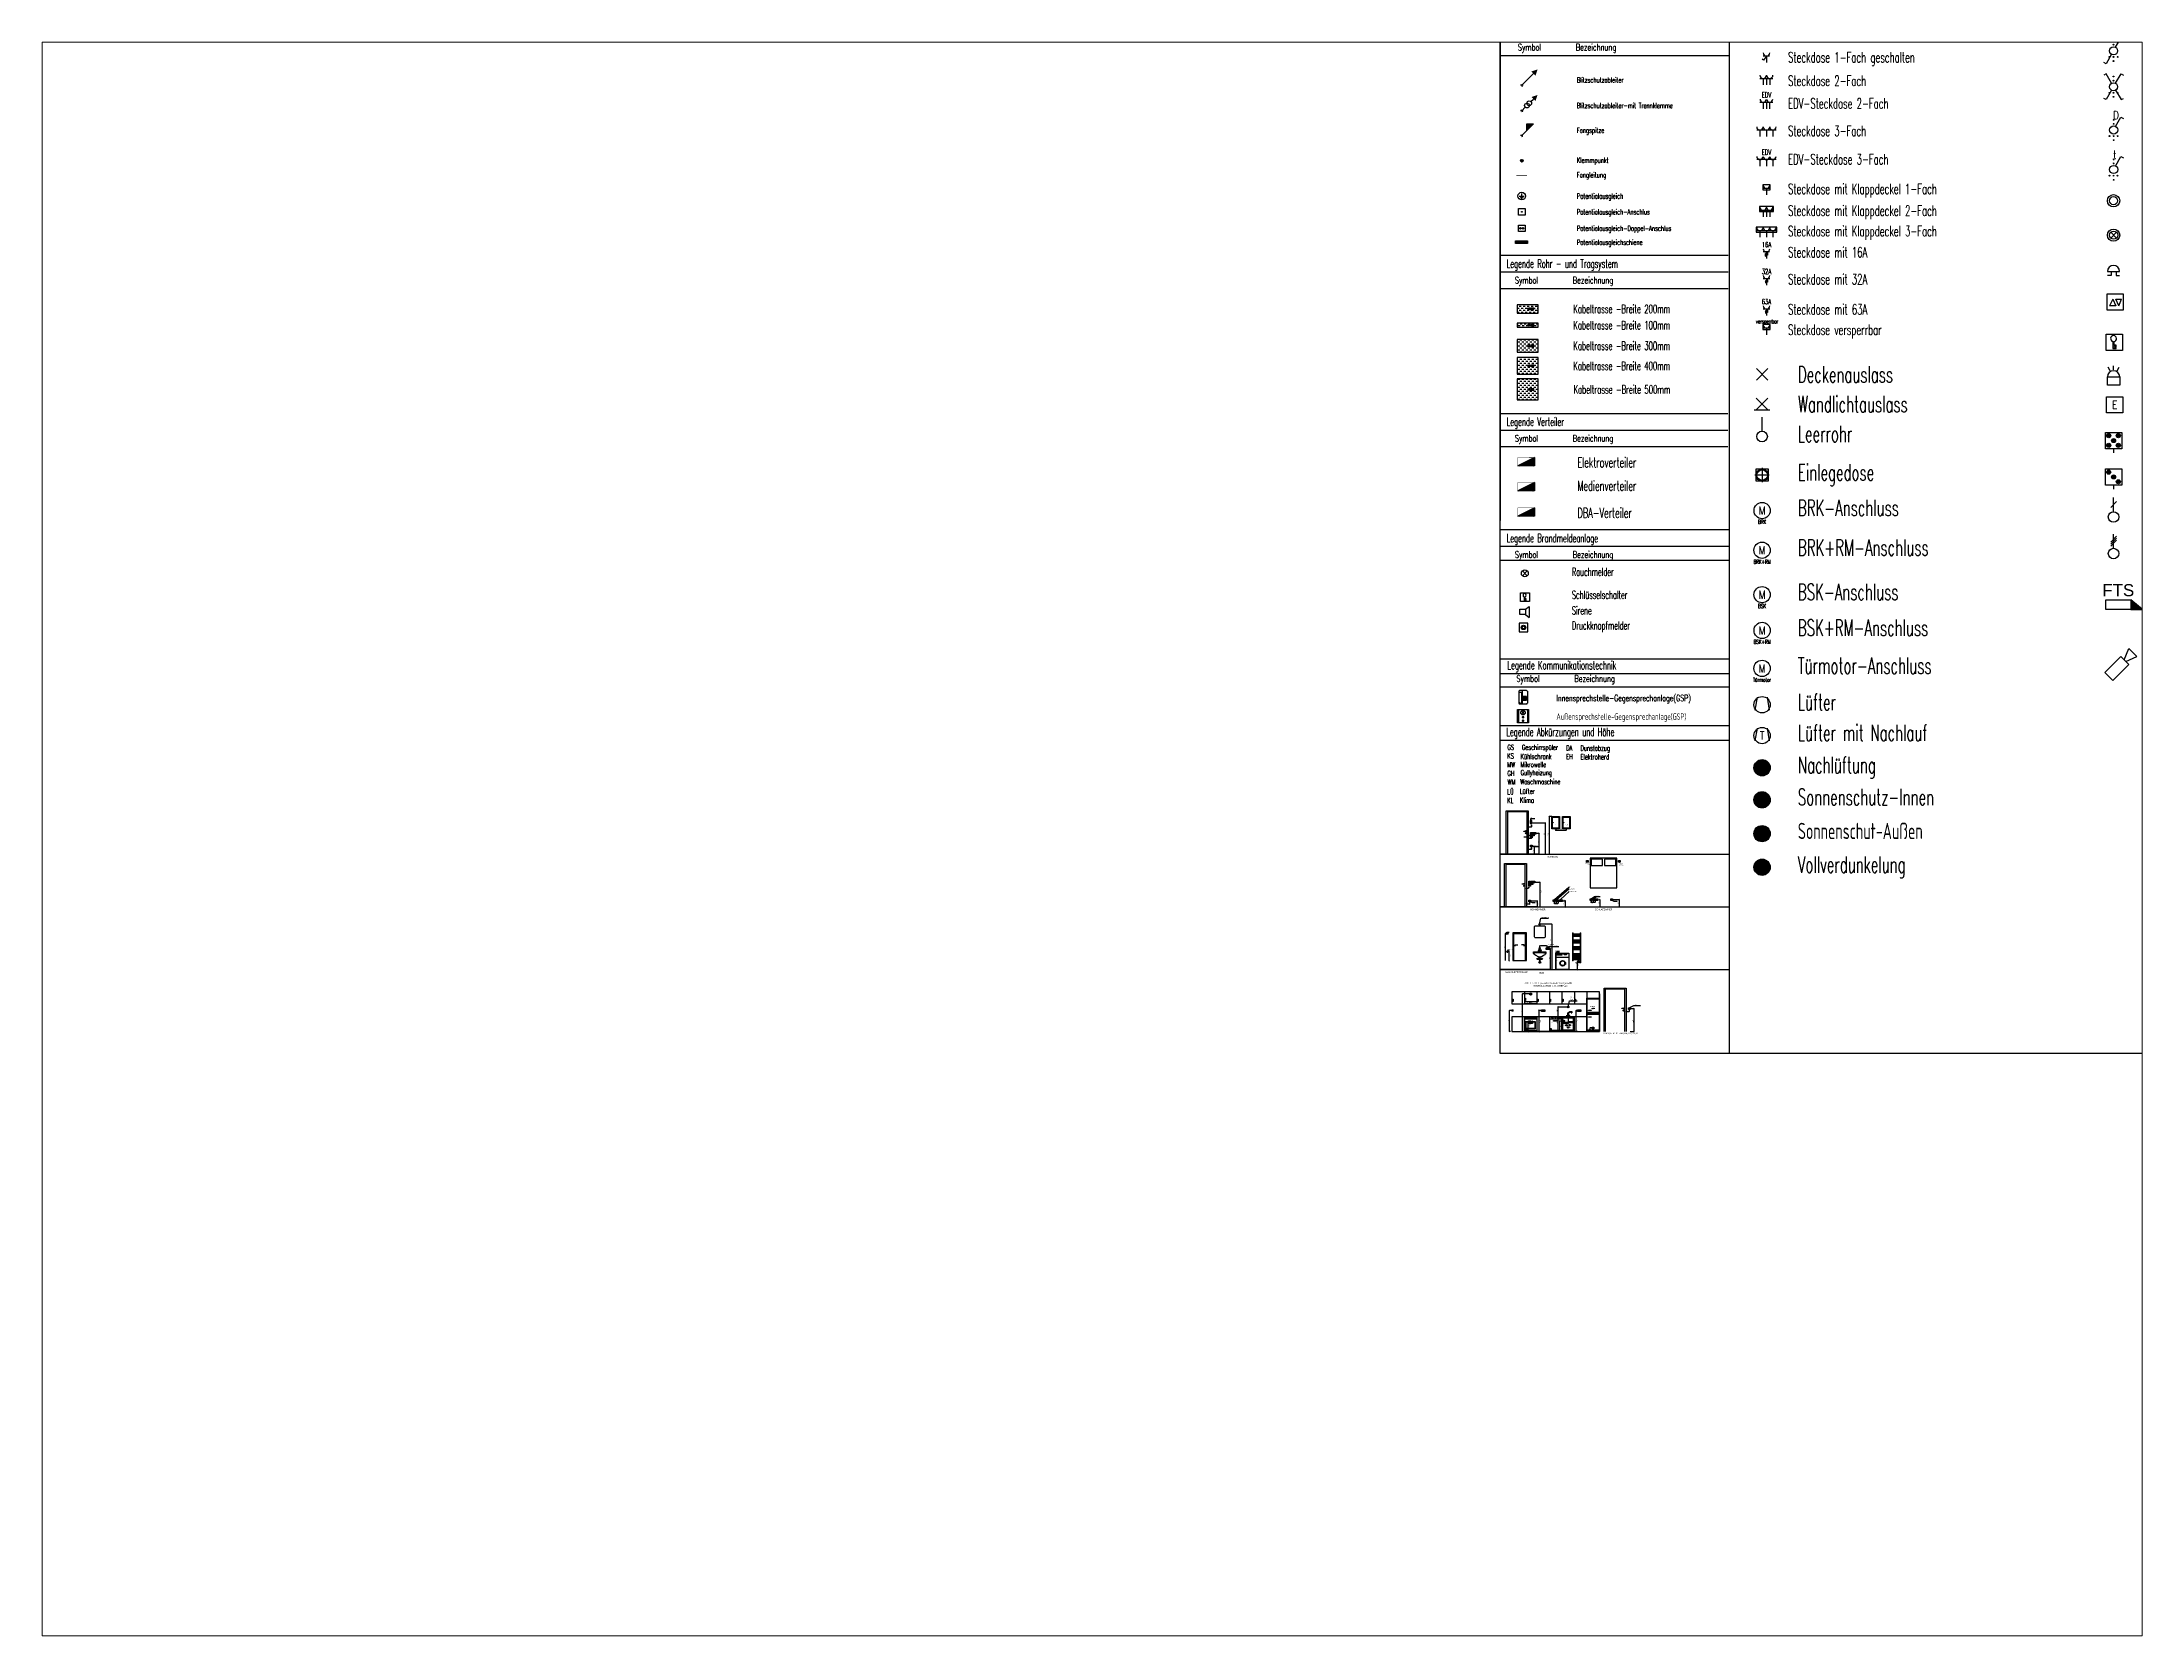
# Paper-space layout 'Layout2' of a CAD drawing. Header units: millimetres. Extents: x 26 to 231, y 20 to 176.
# The model-space entities are those that its viewports show. They can reach past a viewport. Long polylines and large blocks are cut down to what shows.
import ezdxf
from ezdxf import colors
from ezdxf.entities.mleader import LeaderData, LeaderLine
from ezdxf.enums import TextEntityAlignment as Align
from ezdxf.math import Vec2, Vec3

# ---------------------------------------------------------------- set-up
doc = ezdxf.new("R2010")
doc.units = ezdxf.units.MM
doc.linetypes.add('ACAD_ISO02W100', pattern=[15, 12, -3])
for name, color, linetype, true_color in [('e-kabel2', 7, 'Continuous', 0x295200), ('E_BRANDMELDE', 7, 'Continuous', 0xec0407), ('E_Muster', 7, 'Continuous', 0x080808), ('E_Rauchmelder', 7, 'Continuous', 0xfb0404), ('E_Stromkreiser', 7, 'Continuous', 0xcf26c9), ('ET_LEGENDE - Wohnung$0$800_AL_ALLG_L', 7, 'Continuous', 0x050505)]:
    doc.layers.add(name, color=color, linetype=linetype, true_color=true_color)
doc.layers.add('E_Elektroinstallation', color=1, linetype='Continuous', lineweight=18, true_color=0xff0000)
doc.layers.add('X_Bemaßung', color=7, linetype='Continuous', lineweight=25, true_color=0xcc3300)
for name, color, linetype in [('ET_LEGENDE - Wohnung$0$800_KO_HI____L', 130, 'Continuous'), ('PDF_540 Sanitaereinrichtung', 7, 'Continuous'), ('PDF_Text', 7, 'Continuous'), ('Z-EG_262_5_0900$0$10_möbel', 8, 'Continuous')]:
    doc.layers.add(name, color=color, linetype=linetype)
doc.styles.add('ET_LEGENDE - Wohnung$0$ROMANS', font='romans.shx', dxfattribs={"width": 0.6})
doc.styles.add('M&P_ARIAL', font='arial.ttf', dxfattribs={"height": 4})
doc.styles.add('OIE-DÜNN', font='techl___.ttf')
doc.styles.add('ROMANS', font='romans', dxfattribs={"height": 3.5})
doc.styles.get("Standard").update_dxf_attribs({"font": 'arial.ttf'})

# ---------------------------------------------------------------- blocks, each defined once
blk = doc.blocks.new('Wechselschalter')
at = {"color": 5}
for p, q in [((2572.4, 2388.57), (2572.84, 2389.33)), ((2572.84, 2389.33), (2573.03, 2389.22)), ((2571.64, 2387.25), (2571.45, 2387.36)), ((2572.08, 2388.01), (2571.64, 2387.25))]:
    blk.add_line(p, q, dxfattribs=at)
blk.add_circle((2572.24, 2388.29), 0.326, dxfattribs=at)
at = {"layer": 'ET_LEGENDE - Wohnung$0$800_KO_HI____L', "color": 5}
for centre in [(2572.24, 2389.11), (2572.24, 2388.78), (2571.91, 2387.8), (2572.24, 2387.8), (2572.24, 2387.47), (2572.57, 2387.8)]:
    blk.add_circle(centre, 0.0326, dxfattribs=at)
blk = doc.blocks.new('Kreuzschalter')
at = {"color": 5}
for p, q in [((2571.64, 2386.45), (2571.45, 2386.34)), ((2572.08, 2385.69), (2571.64, 2386.45)), ((2572.4, 2385.69), (2572.84, 2386.45)), ((2572.84, 2386.45), (2573.03, 2386.34)), ((2571.64, 2384.38), (2571.45, 2384.48)), ((2572.08, 2385.13), (2571.64, 2384.38)), ((2572.4, 2385.13), (2572.84, 2384.38)), ((2572.84, 2384.38), (2573.03, 2384.48))]:
    blk.add_line(p, q, dxfattribs=at)
blk.add_circle((2572.24, 2385.41), 0.326, dxfattribs=at)
at = {"layer": 'ET_LEGENDE - Wohnung$0$800_KO_HI____L', "color": 5}
for centre in [(2572.24, 2386.23), (2572.24, 2385.9), (2571.91, 2384.92), (2572.24, 2384.92), (2572.24, 2384.6), (2572.57, 2384.92)]:
    blk.add_circle(centre, 0.0326, dxfattribs=at)
blk = doc.blocks.new('Dimmschalter')
at = {"color": 5}
for p, q in [((2572.53, 2382.23), (2572.96, 2382.98)), ((2572.96, 2382.98), (2573.15, 2382.88))]:
    blk.add_line(p, q, dxfattribs=at)
blk.add_circle((2572.37, 2381.95), 0.326, dxfattribs=at)
at = {"layer": 'ET_LEGENDE - Wohnung$0$800_KO_HI____L', "color": 5}
for centre in [(2572.37, 2382.76), (2572.37, 2382.44), (2572.04, 2381.46), (2572.37, 2381.46), (2572.37, 2381.13), (2572.69, 2381.46)]:
    blk.add_circle(centre, 0.0326, dxfattribs=at)
at = {"color": 5, "style": 'ET_LEGENDE - Wohnung$0$ROMANS', "width": 0.8}
blk.add_text('D', height=0.653, dxfattribs=at).set_placement((2572.33, 2382.81))
blk = doc.blocks.new('Zeitschalter')
at = {"color": 5}
for p, q in [((2572.5, 2379.06), (2572.93, 2379.82)), ((2572.93, 2379.82), (2573.12, 2379.71))]:
    blk.add_line(p, q, dxfattribs=at)
blk.add_circle((2572.34, 2378.78), 0.326, dxfattribs=at)
at = {"layer": 'ET_LEGENDE - Wohnung$0$800_KO_HI____L', "color": 5}
for centre in [(2572.34, 2379.59), (2572.34, 2379.27), (2572.01, 2378.29), (2572.34, 2378.29), (2572.34, 2377.96), (2572.66, 2378.29)]:
    blk.add_circle(centre, 0.0326, dxfattribs=at)
at = {"color": 5, "style": 'ET_LEGENDE - Wohnung$0$ROMANS', "width": 0.8}
blk.add_text('t', height=0.653, dxfattribs=at).set_placement((2572.3, 2379.64))
blk = doc.blocks.new('Taster')
at = {"color": 5}
for radius in [0.49, 0.326]:
    blk.add_circle((2572.34, 2376.28), radius, dxfattribs=at)
blk = doc.blocks.new('Taster mit Kontrolllampe')
at = {"color": 5}
for p, q in [((2572.05, 2373.29), (2572.51, 2373.75)), ((2572.51, 2373.29), (2572.05, 2373.75))]:
    blk.add_line(p, q, dxfattribs=at)
for radius in [0.49, 0.326]:
    blk.add_circle((2572.28, 2373.52), radius, dxfattribs=at)
blk = doc.blocks.new('Notaustaster')
at = {"color": 5}
for p, q in [((2571.84, 2370.61), (2572.81, 2370.61)), ((2572.12, 2370.29), (2571.84, 2370.29)), ((2572.12, 2370.61), (2572.12, 2370.29)), ((2572.53, 2370.61), (2572.53, 2370.29)), ((2572.53, 2370.29), (2572.81, 2370.29))]:
    blk.add_line(p, q, dxfattribs=at)
blk.add_arc((2572.32, 2370.61), 0.49, 0, 180, dxfattribs=at)
blk = doc.blocks.new('Schlüsselschalter')
at = {"color": 5}
blk.add_lwpolyline([(2571.6, 2365.6), (2572.91, 2365.6), (2572.91, 2364.29), (2571.6, 2364.29)], close=True, dxfattribs=at)
at = {"color": 5, "linetype": 'ByBlock'}
blk.add_lwpolyline([(2572.14, 2365), (2572.14, 2364.44), (2572.41, 2364.44), (2572.41, 2364.52), (2572.27, 2364.52), (2572.27, 2364.57), (2572.41, 2364.57), (2572.41, 2364.62), (2572.27, 2364.62), (2572.27, 2364.66), (2572.41, 2364.66), (2572.41, 2364.7), (2572.25, 2364.7), (2572.25, 2364.99)], dxfattribs=at)
blk.add_arc((2572.2, 2365.23), 0.237, 282.3256, 254.6725, dxfattribs=at)
blk = doc.blocks.new('Bewegungsmelder 180°')
at = {"color": 160}
for p, q in [((2571.88, 2362.65), (2571.72, 2362.93)), ((2572.16, 2362.72), (2572.16, 2363.05)), ((2572.44, 2362.65), (2572.6, 2362.93))]:
    blk.add_line(p, q, dxfattribs=at)
blk.add_lwpolyline([(2571.67, 2362.17), (2572.65, 2362.17), (2572.65, 2361.51), (2571.67, 2361.51)], close=True, dxfattribs=at)
blk.add_arc((2572.16, 2362.17), 0.49, 0, 180, dxfattribs=at)
blk = doc.blocks.new('Jalousieschalter')
at = {"color": 160}
for p, q in [((2572.22, 2368.4), (2571.97, 2367.87)), ((2572.22, 2368.4), (2572.46, 2367.87)), ((2572.46, 2368.38), (2572.94, 2368.38)), ((2572.7, 2367.85), (2572.46, 2368.38)), ((2572.7, 2367.85), (2572.94, 2368.38)), ((2572.46, 2367.87), (2571.97, 2367.87))]:
    blk.add_line(p, q, dxfattribs=at)
blk.add_lwpolyline([(2571.77, 2368.83), (2573.07, 2368.83), (2573.07, 2367.52), (2571.77, 2367.52)], close=True, dxfattribs=at)
blk = doc.blocks.new('EDV-Steckdose 1-Fach')
at = {"color": 5}
for p, q in [((2572.72, 2339.51), (2571.91, 2339.51)), ((2572.32, 2339.51), (2572.32, 2338.7))]:
    blk.add_line(p, q, dxfattribs=at)
blk.add_arc((2572.32, 2339.92), 0.408, 180, 0, dxfattribs=at)
at = {"color": 5, "style": 'ET_LEGENDE - Wohnung$0$ROMANS', "width": 0.6}
blk.add_text('EDV', height=0.653, dxfattribs=at).set_placement((2572.32, 2339.92), align=Align.BOTTOM_CENTER)
blk = doc.blocks.new('Steckdose 1-Fach geschalten')
at = {"color": 160, "linetype": 'ByBlock'}
for p, q in [((2571.88, 2335.34), (2571.73, 2335.44)), ((2572.27, 2335.85), (2571.88, 2335.34)), ((2571.88, 2335.34), (2571.88, 2335.34))]:
    blk.add_line(p, q, dxfattribs=at)
at = {"color": 160}
for p, q in [((2572.67, 2335.85), (2571.86, 2335.85)), ((2572.27, 2335.85), (2572.27, 2335.03))]:
    blk.add_line(p, q, dxfattribs=at)
blk.add_arc((2572.27, 2336.26), 0.408, 180, 0, dxfattribs=at)
blk = doc.blocks.new('Steckdose 2-Fach')
at = {"color": 160}
for p, q in [((2571.43, 2333.02), (2573.07, 2333.02)), ((2572.25, 2333.02), (2572.25, 2332.2))]:
    blk.add_line(p, q, dxfattribs=at)
for centre in [(2571.84, 2333.43), (2572.66, 2333.42)]:
    blk.add_arc(centre, 0.408, 180, 0, dxfattribs=at)
at = {"layer": 'ET_LEGENDE - Wohnung$0$800_KO_HI____L', "color": 160}
for p, q in [((2571.84, 2333.02), (2571.84, 2332.2)), ((2572.66, 2333.02), (2572.66, 2332.2))]:
    blk.add_line(p, q, dxfattribs=at)
blk = doc.blocks.new('EDV-Steckdose 2-Fach')
at = {"color": 160}
for p, q in [((2571.45, 2330.01), (2573.08, 2330.01)), ((2572.27, 2330.01), (2572.27, 2329.19))]:
    blk.add_line(p, q, dxfattribs=at)
for centre in [(2571.86, 2330.42), (2572.67, 2330.42)]:
    blk.add_arc(centre, 0.408, 180, 0, dxfattribs=at)
at = {"layer": 'ET_LEGENDE - Wohnung$0$800_KO_HI____L', "color": 160}
for p, q in [((2571.86, 2330.01), (2571.86, 2329.19)), ((2572.67, 2330.01), (2572.67, 2329.19))]:
    blk.add_line(p, q, dxfattribs=at)
at = {"color": 160, "style": 'ET_LEGENDE - Wohnung$0$ROMANS', "width": 0.6}
blk.add_text('EDV', height=0.653, dxfattribs=at).set_placement((2572.27, 2330.42), align=Align.BOTTOM_CENTER)
blk = doc.blocks.new('Steckdose 3-Fach')
at = {"color": 160}
for p, q in [((2571.81, 2326.49), (2570.99, 2326.49)), ((2572.63, 2326.49), (2571.81, 2326.49)), ((2572.22, 2326.49), (2572.22, 2325.68)), ((2573.45, 2326.49), (2572.63, 2326.49))]:
    blk.add_line(p, q, dxfattribs=at)
for centre in [(2571.4, 2326.9), (2572.22, 2326.9), (2573.04, 2326.9)]:
    blk.add_arc(centre, 0.408, 180, 0, dxfattribs=at)
at = {"layer": 'ET_LEGENDE - Wohnung$0$800_KO_HI____L', "color": 160}
for p, q in [((2571.4, 2326.49), (2571.4, 2325.68)), ((2573.04, 2326.49), (2573.04, 2325.68))]:
    blk.add_line(p, q, dxfattribs=at)
blk = doc.blocks.new('EDV-Steckdose 3-Fach')
at = {"color": 160}
for p, q in [((2571.75, 2322.77), (2570.93, 2322.77)), ((2572.57, 2322.77), (2571.75, 2322.77)), ((2572.16, 2322.77), (2572.16, 2321.96)), ((2573.38, 2322.77), (2572.57, 2322.77))]:
    blk.add_line(p, q, dxfattribs=at)
for centre in [(2571.34, 2323.18), (2572.16, 2323.18), (2572.97, 2323.18)]:
    blk.add_arc(centre, 0.408, 180, 0, dxfattribs=at)
at = {"layer": 'ET_LEGENDE - Wohnung$0$800_KO_HI____L', "color": 160}
for p, q in [((2571.34, 2322.77), (2571.34, 2321.96)), ((2572.97, 2322.77), (2572.97, 2321.96))]:
    blk.add_line(p, q, dxfattribs=at)
at = {"color": 160, "style": 'ET_LEGENDE - Wohnung$0$ROMANS', "width": 0.6}
blk.add_text('EDV', height=0.653, dxfattribs=at).set_placement((2572.16, 2323.18), align=Align.BOTTOM_CENTER)
blk = doc.blocks.new('Steckdose mit Klappdeckel 1-Fach')
at = {"color": 160}
for p, q in [((2572.64, 2319.59), (2571.7, 2319.59)), ((2571.7, 2319.59), (2571.7, 2318.96)), ((2571.7, 2318.96), (2572.64, 2318.96)), ((2572.58, 2319.12), (2571.77, 2319.12)), ((2572.18, 2319.12), (2572.18, 2318.3)), ((2572.64, 2318.96), (2572.64, 2319.59))]:
    blk.add_line(p, q, dxfattribs=at)
blk.add_arc((2572.18, 2319.53), 0.408, 180, 0, dxfattribs=at)
blk = doc.blocks.new('Steckdose mit Klappdeckel 2-Fach')
at = {"color": 160}
for p, q in [((2573.08, 2316.84), (2571.32, 2316.84)), ((2571.32, 2316.84), (2571.32, 2316.2)), ((2571.32, 2316.2), (2573.08, 2316.2)), ((2571.38, 2316.37), (2573.02, 2316.37)), ((2572.2, 2316.37), (2572.2, 2315.55)), ((2573.08, 2316.2), (2573.08, 2316.84))]:
    blk.add_line(p, q, dxfattribs=at)
for centre in [(2571.79, 2316.77), (2572.61, 2316.77)]:
    blk.add_arc(centre, 0.408, 180, 0, dxfattribs=at)
at = {"layer": 'ET_LEGENDE - Wohnung$0$800_KO_HI____L', "color": 160}
for p, q in [((2571.79, 2316.37), (2571.79, 2315.55)), ((2572.61, 2316.37), (2572.61, 2315.55))]:
    blk.add_line(p, q, dxfattribs=at)
blk = doc.blocks.new('Steckdose mit Klappdeckel 3-Fach')
at = {"color": 160}
for p, q in [((2573.62, 2314.26), (2571.04, 2314.26)), ((2571.04, 2314.26), (2571.04, 2313.62)), ((2571.04, 2313.62), (2573.62, 2313.62)), ((2571.92, 2313.78), (2571.1, 2313.78)), ((2572.74, 2313.78), (2571.92, 2313.78)), ((2572.33, 2313.78), (2572.33, 2312.97)), ((2573.55, 2313.78), (2572.74, 2313.78)), ((2573.62, 2313.62), (2573.62, 2314.26))]:
    blk.add_line(p, q, dxfattribs=at)
for centre in [(2571.51, 2314.19), (2572.33, 2314.19), (2573.15, 2314.19)]:
    blk.add_arc(centre, 0.408, 180, 0, dxfattribs=at)
at = {"layer": 'ET_LEGENDE - Wohnung$0$800_KO_HI____L', "color": 160}
for p, q in [((2571.51, 2313.78), (2571.51, 2312.97)), ((2573.15, 2313.78), (2573.15, 2312.97))]:
    blk.add_line(p, q, dxfattribs=at)
blk = doc.blocks.new('Steckdose mit 16A')
at = {"color": 160}
for p, q in [((2572.58, 2311.12), (2571.77, 2311.12)), ((2572.36, 2311), (2571.99, 2310.82)), ((2572.36, 2310.94), (2571.99, 2310.76)), ((2572.36, 2310.87), (2571.99, 2310.69)), ((2572.36, 2310.81), (2571.99, 2310.63)), ((2572.36, 2310.74), (2571.99, 2310.56)), ((2572.18, 2311.12), (2572.18, 2310.3))]:
    blk.add_line(p, q, dxfattribs=at)
blk.add_arc((2572.18, 2311.52), 0.408, 180, 0, dxfattribs=at)
at = {"color": 160, "style": 'ET_LEGENDE - Wohnung$0$ROMANS', "width": 0.6}
blk.add_text('16A', height=0.653, dxfattribs=at).set_placement((2572.18, 2311.52), align=Align.BOTTOM_CENTER)
blk = doc.blocks.new('Steckdose mit 32A')
at = {"color": 160}
for p, q in [((2572.53, 2307.72), (2571.71, 2307.72)), ((2572.3, 2307.6), (2571.94, 2307.42)), ((2572.3, 2307.54), (2571.94, 2307.36)), ((2572.3, 2307.47), (2571.94, 2307.29)), ((2572.3, 2307.4), (2571.94, 2307.23)), ((2572.12, 2307.72), (2572.12, 2306.9)), ((2572.3, 2307.34), (2571.94, 2307.16))]:
    blk.add_line(p, q, dxfattribs=at)
blk.add_arc((2572.12, 2308.12), 0.408, 180, 0, dxfattribs=at)
at = {"color": 160, "style": 'ET_LEGENDE - Wohnung$0$ROMANS', "width": 0.6}
blk.add_text('32A', height=0.653, dxfattribs=at).set_placement((2572.12, 2308.12), align=Align.BOTTOM_CENTER)
blk = doc.blocks.new('Steckdose mit 63A')
at = {"color": 160}
for p, q in [((2572.64, 2303.91), (2571.82, 2303.91)), ((2572.41, 2303.8), (2572.05, 2303.62)), ((2572.41, 2303.73), (2572.05, 2303.55)), ((2572.41, 2303.67), (2572.05, 2303.49)), ((2572.41, 2303.6), (2572.05, 2303.42)), ((2572.41, 2303.53), (2572.05, 2303.35)), ((2572.23, 2303.91), (2572.23, 2303.09))]:
    blk.add_line(p, q, dxfattribs=at)
blk.add_arc((2572.23, 2304.32), 0.408, 180, 0, dxfattribs=at)
at = {"color": 160, "style": 'ET_LEGENDE - Wohnung$0$ROMANS', "width": 0.6}
blk.add_text('63A', height=0.653, dxfattribs=at).set_placement((2572.23, 2304.32), align=Align.BOTTOM_CENTER)
blk = doc.blocks.new('Steckdose versperrbar')
at = {"color": 160}
for p, q in [((2572.57, 2301.96), (2571.62, 2301.96)), ((2571.62, 2301.96), (2571.62, 2301.32)), ((2571.62, 2301.32), (2572.57, 2301.32)), ((2572.51, 2301.48), (2571.69, 2301.48)), ((2572.1, 2301.48), (2572.1, 2300.66)), ((2572.57, 2301.32), (2572.57, 2301.96))]:
    blk.add_line(p, q, dxfattribs=at)
blk.add_arc((2572.1, 2301.89), 0.408, 180, 0, dxfattribs=at)
at = {"layer": 'E_Muster', "color": 160, "style": 'ET_LEGENDE - Wohnung$0$ROMANS', "width": 0.6}
blk.add_text('versperrbar', height=0.5027, dxfattribs=at).set_placement((2570.77, 2302.35), align=Align.MIDDLE_LEFT)
blk = doc.blocks.new('Anschluss')
at = {"color": 160}
blk.add_lwpolyline([(2571.33, 2282.61), (2572.64, 2282.61), (2572.64, 2281.31), (2571.33, 2281.31)], close=True, dxfattribs=at)
at = {"color": 160, "style": 'ET_LEGENDE - Wohnung$0$ROMANS', "width": 0.8}
blk.add_text('E', height=0.653, dxfattribs=at).set_placement((2571.99, 2281.96), align=Align.MIDDLE_CENTER)
blk = doc.blocks.new('E-Herd Anschluss')
h = blk.add_hatch(color=160)
edge = h.paths.add_edge_path()
edge.add_arc((2571.62, 2279.48), 0.163, 0, 360)
h = blk.add_hatch(color=160)
edge = h.paths.add_edge_path()
edge.add_arc((2572.01, 2279.09), 0.163, 0, 360)
h = blk.add_hatch(color=160)
edge = h.paths.add_edge_path()
edge.add_arc((2572.39, 2279.48), 0.163, 0, 360)
h = blk.add_hatch(color=160)
edge = h.paths.add_edge_path()
edge.add_arc((2571.62, 2278.71), 0.163, 0, 360)
h = blk.add_hatch(color=160)
edge = h.paths.add_edge_path()
edge.add_arc((2572.39, 2278.71), 0.163, 0, 360)
at = {"color": 160}
blk.add_line((2572.01, 2278.44), (2572.01, 2278.12), dxfattribs=at)
blk.add_lwpolyline([(2571.36, 2279.75), (2572.66, 2279.75), (2572.66, 2278.44), (2571.36, 2278.44)], close=True, dxfattribs=at)
for centre in [(2571.62, 2279.48), (2572.01, 2279.09), (2572.01, 2279.09), (2572.39, 2279.48), (2572.39, 2279.48), (2571.62, 2278.71), (2571.62, 2278.71), (2572.39, 2278.71), (2572.39, 2278.71)]:
    blk.add_circle(centre, 0.163, dxfattribs=at)
blk = doc.blocks.new('Handtuchheizung')
h = blk.add_hatch(color=160)
edge = h.paths.add_edge_path()
edge.add_arc((2571.55, 2276.56), 0.163, 0, 360)
h = blk.add_hatch(color=160)
edge = h.paths.add_edge_path()
edge.add_arc((2571.94, 2276.18), 0.163, 0, 360)
h = blk.add_hatch(color=160)
edge = h.paths.add_edge_path()
edge.add_arc((2572.32, 2275.79), 0.163, 0, 360)
at = {"color": 160}
blk.add_line((2571.94, 2275.52), (2571.94, 2275.2), dxfattribs=at)
blk.add_lwpolyline([(2571.28, 2276.83), (2572.59, 2276.83), (2572.59, 2275.52), (2571.28, 2275.52)], close=True, dxfattribs=at)
for centre in [(2571.55, 2276.56), (2571.94, 2276.18), (2571.94, 2276.18), (2572.32, 2275.79), (2572.32, 2275.79)]:
    blk.add_circle(centre, 0.163, dxfattribs=at)
blk = doc.blocks.new('Elektroauslass 230V')
at = {"color": 160, "linetype": 'Continuous', "ltscale": 0.125}
blk.add_line((2572.19, 2274.2), (2571.73, 2273.74), dxfattribs=at)
at = {"color": 160}
blk.add_line((2571.96, 2273.4), (2571.96, 2274.54), dxfattribs=at)
blk.add_circle((2571.96, 2272.97), 0.424, dxfattribs=at)
blk = doc.blocks.new('Elektroauslass 400V')
at = {"color": 160, "linetype": 'Continuous', "ltscale": 0.125}
for p, q in [((2572.23, 2271.43), (2571.77, 2270.96)), ((2572.23, 2271.26), (2571.77, 2270.8)), ((2572.23, 2271.1), (2571.77, 2270.64))]:
    blk.add_line(p, q, dxfattribs=at)
at = {"color": 160}
blk.add_line((2572, 2270.46), (2572, 2271.6), dxfattribs=at)
blk.add_circle((2572, 2270.04), 0.424, dxfattribs=at)
blk = doc.blocks.new('Deckenauslass')
at = {"color": 160}
for p, q in [((2571.54, 2266.27), (2572.46, 2267.19)), ((2572.46, 2266.27), (2571.54, 2267.19))]:
    blk.add_line(p, q, dxfattribs=at)
blk = doc.blocks.new('Wandlichtauslass')
at = {"color": 160}
for p, q in [((2571.57, 2263.9), (2572.5, 2264.82)), ((2572.5, 2263.9), (2571.57, 2264.82)), ((2571.41, 2263.9), (2572.66, 2263.9))]:
    blk.add_line(p, q, dxfattribs=at)
blk = doc.blocks.new('Leerrohr')
at = {"color": 160}
blk.add_line((2572.1, 2262.17), (2572.1, 2263.31), dxfattribs=at)
blk.add_circle((2572.1, 2261.75), 0.424, dxfattribs=at)
blk = doc.blocks.new('Einlegedose')
at = {"color": 160}
for p, q in [((2572.17, 2259.23), (2572.17, 2258.09)), ((2572.74, 2258.66), (2571.59, 2258.66))]:
    blk.add_line(p, q, dxfattribs=at)
blk.add_lwpolyline([(2571.68, 2259.15), (2572.65, 2259.15), (2572.65, 2258.17), (2571.68, 2258.17)], close=True, dxfattribs=at)
for radius in [0.49, 0.424]:
    blk.add_circle((2572.17, 2258.66), radius, dxfattribs=at)
blk = doc.blocks.new('BRK-Anschluss')
at = {"color": 160}
blk.add_circle((2572.22, 2255.82), 0.653, dxfattribs=at)
at = {"color": 160, "style": 'ET_LEGENDE - Wohnung$0$ROMANS'}
for s, height, width, p in [('M', 0.653, 0.8, (2572.22, 2255.82)), ('BRK', 0.326, 0.6, (2572.22, 2254.91))]:
    blk.add_text(s, height=height, dxfattribs=dict(at, width=width)).set_placement(p, align=Align.MIDDLE_CENTER)
blk = doc.blocks.new('BRK+RM-Anschluss')
at = {"color": 160}
blk.add_circle((2572.29, 2252.64), 0.653, dxfattribs=at)
at = {"color": 160, "style": 'ET_LEGENDE - Wohnung$0$ROMANS'}
for s, height, width, p in [('M', 0.653, 0.8, (2572.29, 2252.64)), ('BRK+RM', 0.326, 0.6, (2572.29, 2251.72))]:
    blk.add_text(s, height=height, dxfattribs=dict(at, width=width)).set_placement(p, align=Align.MIDDLE_CENTER)
blk = doc.blocks.new('BSK-Anschluss')
at = {"color": 160}
blk.add_circle((2572.43, 2249.08), 0.653, dxfattribs=at)
at = {"color": 160, "style": 'ET_LEGENDE - Wohnung$0$ROMANS'}
for s, height, width, p in [('M', 0.653, 0.8, (2572.43, 2249.08)), ('BSK', 0.326, 0.6, (2572.43, 2248.17))]:
    blk.add_text(s, height=height, dxfattribs=dict(at, width=width)).set_placement(p, align=Align.MIDDLE_CENTER)
blk = doc.blocks.new('BSK+RM-Anschluss')
at = {"color": 160}
blk.add_circle((2572.64, 2246.21), 0.653, dxfattribs=at)
at = {"color": 160, "style": 'ET_LEGENDE - Wohnung$0$ROMANS'}
for s, height, width, p in [('BSK+RM', 0.326, 0.6, (2572.64, 2245.3)), ('M', 0.653, 0.8, (2572.64, 2246.21))]:
    blk.add_text(s, height=height, dxfattribs=dict(at, width=width)).set_placement(p, align=Align.MIDDLE_CENTER)
blk = doc.blocks.new('Türmotor')
at = {"color": 160}
blk.add_circle((2572.68, 2243.17), 0.653, dxfattribs=at)
at = {"color": 160, "style": 'ET_LEGENDE - Wohnung$0$ROMANS'}
for s, height, width, p in [('Türmotor', 0.326, 0.6, (2572.68, 2242.26)), ('M', 0.653, 0.8, (2572.68, 2243.17))]:
    blk.add_text(s, height=height, dxfattribs=dict(at, width=width)).set_placement(p, align=Align.MIDDLE_CENTER)
blk = doc.blocks.new('Lüfter')
at = {"color": 160}
for p, q in [((2572.36, 2240.86), (2572.18, 2239.83)), ((2573.16, 2240.86), (2573.33, 2239.83))]:
    blk.add_line(p, q, dxfattribs=at)
blk.add_circle((2572.76, 2240.26), 0.653, dxfattribs=at)
blk = doc.blocks.new('Lüfter mit Nachlauf')
at = {"color": 160}
for p, q in [((2572.41, 2238.39), (2572.23, 2237.36)), ((2573.2, 2238.39), (2573.38, 2237.36))]:
    blk.add_line(p, q, dxfattribs=at)
blk.add_circle((2572.81, 2237.79), 0.653, dxfattribs=at)
at = {"color": 160, "style": 'ET_LEGENDE - Wohnung$0$ROMANS', "width": 0.8}
blk.add_text('T', height=0.653, dxfattribs=at).set_placement((2572.81, 2237.79), align=Align.MIDDLE_CENTER)
blk = doc.blocks.new('Nachlüftung')
h = blk.add_hatch(color=152)
edge = h.paths.add_edge_path()
edge.add_arc((2572.81, 2235.21), 0.653, 0, 360)
blk.add_circle((2572.81, 2235.21), 0.653)
at = {"color": 7, "style": 'ET_LEGENDE - Wohnung$0$ROMANS', "width": 0.8}
blk.add_text('N', height=0.653, dxfattribs=at).set_placement((2572.81, 2235.21), align=Align.MIDDLE_CENTER)
blk = doc.blocks.new('Sonnenschutz-Innen')
h = blk.add_hatch(color=112)
edge = h.paths.add_edge_path()
edge.add_arc((2572.85, 2232.64), 0.653, 0, 360)
blk.add_circle((2572.85, 2232.64), 0.653)
at = {"color": 7, "style": 'ET_LEGENDE - Wohnung$0$ROMANS', "width": 0.8}
blk.add_text('I', height=0.653, dxfattribs=at).set_placement((2572.85, 2232.64), align=Align.MIDDLE_CENTER)
blk = doc.blocks.new('Sonnenschutz-Außen')
h = blk.add_hatch(color=112)
edge = h.paths.add_edge_path()
edge.add_arc((2572.9, 2229.93), 0.653, 0, 360)
blk.add_circle((2572.9, 2229.93), 0.653)
at = {"color": 7, "style": 'ET_LEGENDE - Wohnung$0$ROMANS', "width": 0.8}
blk.add_text('A', height=0.653, dxfattribs=at).set_placement((2572.9, 2229.93), align=Align.MIDDLE_CENTER)
blk = doc.blocks.new('Vollverdunkelung')
h = blk.add_hatch(color=231)
edge = h.paths.add_edge_path()
edge.add_arc((2572.88, 2227.24), 0.653, 0, 360)
blk.add_circle((2572.88, 2227.24), 0.653)
at = {"color": 7, "style": 'ET_LEGENDE - Wohnung$0$ROMANS', "width": 0.8}
blk.add_text('VD', height=0.653, dxfattribs=at).set_placement((2572.88, 2227.24), align=Align.MIDDLE_CENTER)
blk = doc.blocks.new('Innensprechstelle-Gegesprechanlage(GSP)')
at = {"true_color": 0x21de37}
h = blk.add_hatch(color=102, dxfattribs=at)
h.dxf.hatch_style = 1
h.paths.add_polyline_path([(2605.43, 2316.86), (2605.28, 2316.86), (2605.28, 2316.77), (2605.43, 2316.77)])
h.paths.add_polyline_path([(2605.43, 2317.02), (2605.28, 2317.02), (2605.28, 2316.92), (2605.43, 2316.92)])
h.paths.add_polyline_path([(2605.43, 2317.16), (2605.28, 2317.16), (2605.28, 2317.06), (2605.43, 2317.06)])
h.paths.add_polyline_path([(2605.43, 2317.31), (2605.28, 2317.31), (2605.28, 2317.21), (2605.43, 2317.21)])
h.paths.add_polyline_path([(2605.23, 2317.31), (2605.08, 2317.31), (2605.08, 2317.21), (2605.23, 2317.21)])
h.paths.add_polyline_path([(2605.23, 2317.16), (2605.08, 2317.16), (2605.08, 2317.06), (2605.23, 2317.06)])
h.paths.add_polyline_path([(2605.23, 2317.02), (2605.08, 2317.02), (2605.08, 2316.92), (2605.23, 2316.92)])
h.paths.add_polyline_path([(2605.23, 2316.86), (2605.08, 2316.86), (2605.08, 2316.77), (2605.23, 2316.77)])
h.paths.add_polyline_path([(2605.03, 2316.86), (2604.88, 2316.86), (2604.88, 2316.77), (2605.03, 2316.77)])
h.paths.add_polyline_path([(2605.03, 2317.02), (2604.88, 2317.02), (2604.88, 2316.92), (2605.03, 2316.92)])
h.paths.add_polyline_path([(2605.03, 2317.16), (2604.88, 2317.16), (2604.88, 2317.06), (2605.03, 2317.06)])
h.paths.add_polyline_path([(2605.03, 2317.31), (2604.88, 2317.31), (2604.88, 2317.21), (2605.03, 2317.21)])
at = {"color": 102, "linetype": 'Continuous', "true_color": 0x21de37}
for p, q in [((2604.31, 2318.08), (2604.31, 2316.31)), ((2604.8, 2317.88), (2604.31, 2317.88)), ((2604.37, 2316.49), (2604.37, 2317.88)), ((2605.45, 2318.17), (2604.41, 2318.17)), ((2604.74, 2316.49), (2604.74, 2317.88)), ((2604.8, 2318.17), (2604.8, 2316.22)), ((2605.55, 2318.08), (2605.55, 2316.31)), ((2604.41, 2316.22), (2605.45, 2316.22))]:
    blk.add_line(p, q, dxfattribs=at)
for points in [[(2605.03, 2317.31), (2604.88, 2317.31), (2604.88, 2317.21), (2605.03, 2317.21)], [(2605.03, 2317.16), (2604.88, 2317.16), (2604.88, 2317.06), (2605.03, 2317.06)], [(2605.03, 2317.02), (2604.88, 2317.02), (2604.88, 2316.92), (2605.03, 2316.92)], [(2605.23, 2317.31), (2605.08, 2317.31), (2605.08, 2317.21), (2605.23, 2317.21)], [(2605.23, 2317.16), (2605.08, 2317.16), (2605.08, 2317.06), (2605.23, 2317.06)], [(2605.23, 2317.02), (2605.08, 2317.02), (2605.08, 2316.92), (2605.23, 2316.92)], [(2605.43, 2317.31), (2605.28, 2317.31), (2605.28, 2317.21), (2605.43, 2317.21)], [(2605.43, 2317.16), (2605.28, 2317.16), (2605.28, 2317.06), (2605.43, 2317.06)], [(2605.43, 2317.02), (2605.28, 2317.02), (2605.28, 2316.92), (2605.43, 2316.92)], [(2605.03, 2316.86), (2604.88, 2316.86), (2604.88, 2316.77), (2605.03, 2316.77)], [(2605.23, 2316.86), (2605.08, 2316.86), (2605.08, 2316.77), (2605.23, 2316.77)], [(2605.43, 2316.86), (2605.28, 2316.86), (2605.28, 2316.77), (2605.43, 2316.77)]]:
    blk.add_lwpolyline(points, close=True, dxfattribs=at)
for centre, radius, start, end in [((2604.41, 2318.08), 0.0979, 90, 180), ((2605.45, 2318.08), 0.0979, 0, 90), ((2604.41, 2316.31), 0.0979, 180, 270), ((2604.56, 2316.49), 0.183, 180, 0), ((2605.45, 2316.31), 0.0979, 270, 0)]:
    blk.add_arc(centre, radius, start, end, dxfattribs=at)
blk = doc.blocks.new('Außensprechstelle-Gegensprechanlage(GSP)')
at = {"color": 102, "true_color": 0x21de37}
for p, q in [((2604.18, 2313.44), (2604.18, 2311.49)), ((2604.6, 2313.22), (2605.07, 2312.76)), ((2604.6, 2312.76), (2605.07, 2313.22)), ((2605.49, 2313.44), (2605.49, 2311.49))]:
    blk.add_line(p, q, dxfattribs=at)
blk.add_lwpolyline([(2605.65, 2311.49), (2604.02, 2311.49), (2604.02, 2313.44), (2605.65, 2313.44)], close=True, dxfattribs=at)
at = {"color": 102, "true_color": 0x21de37, "const_width": 0.196}
for points in [[(2604.74, 2312.33, 1), (2604.93, 2312.33, 1)], [(2604.74, 2311.81, 1), (2604.93, 2311.81, 1)]]:
    blk.add_lwpolyline(points, format="xyb", close=True, dxfattribs=at)
at = {"color": 102, "true_color": 0x21de37}
blk.add_circle((2604.83, 2312.99), 0.326, dxfattribs=at)
blk = doc.blocks.new('Blitzschutzableiter')
at = {"color": 150}
for p, q in [((2606.73, 2361.58), (2606.11, 2361.58)), ((2606.3, 2361.87), (2606.54, 2361.29)), ((2606.42, 2361.58), (2609.33, 2364.49))]:
    blk.add_line(p, q, dxfattribs=at)
blk.add_solid([(2608.82, 2364.99), (2610.34, 2365.5), (2609.83, 2363.98)], dxfattribs=at)
blk = doc.blocks.new('Blitzschutzableiter mit Trennklemme')
at = {"color": 150}
for p, q in [((2605.7, 2355.53), (2605.94, 2354.95)), ((2605.82, 2355.24), (2606.69, 2356.11)), ((2608.11, 2357.52), (2608.73, 2358.14)), ((2606.13, 2355.24), (2605.51, 2355.24))]:
    blk.add_line(p, q, dxfattribs=at)
for centre in [(2607.12, 2356.53), (2607.68, 2357.1)]:
    blk.add_ellipse(centre, major_axis=(-0.424, 0.424), ratio=1, start_param=3.926991, end_param=10.210176, dxfattribs=at)
blk.add_solid([(2608.22, 2358.65), (2609.74, 2359.16), (2609.23, 2357.64)], dxfattribs=at)
blk = doc.blocks.new('Fangspitze')
h = blk.add_hatch()
h.set_pattern_fill('ANSI31', color=150, scale=0.032647, angle=45, style=0)
h.set_pattern_definition([(90, (2605.57865, 2349.09646), (-0.103654, 2e-17), [])])
h.paths.add_polyline_path([(2606.85, 2352), (2608.49, 2352), (2606.85, 2350.37)])
at = {"color": 150}
for p, q in [((2605.58, 2349.1), (2608.49, 2352)), ((2605.89, 2349.1), (2605.27, 2349.1)), ((2605.46, 2349.38), (2605.7, 2348.81))]:
    blk.add_line(p, q, dxfattribs=at)
blk.add_lwpolyline([(2606.85, 2352), (2608.49, 2352), (2606.85, 2350.37), (2606.85, 2352)], dxfattribs=at)
blk = doc.blocks.new('Klemmpunkt')
h = blk.add_hatch()
h.set_pattern_fill('ANSI31', color=150, scale=0.032647, style=0)
h.set_pattern_definition([(45, (2605.22947, 2342.84733), (-0.073294, 0.073294), [])])
edge = h.paths.add_edge_path()
edge.add_ellipse((2605.23, 2342.85), major_axis=(-0.231, 0.231), ratio=1, start_angle=0, end_angle=360)
at = {"color": 150}
blk.add_circle((2605.23, 2342.85), 0.326, dxfattribs=at)
blk = doc.blocks.new('Fangleitung')
at = {"color": 150, "const_width": 0.131}
blk.add_lwpolyline([(2603.86, 2339.22), (2606.49, 2339.22)], dxfattribs=at)
blk = doc.blocks.new('Potentialausgleich')
at = {"color": 150}
for p, q in [((2605.17, 2334.08), (2605.17, 2334.71)), ((2604.54, 2334.08), (2605.81, 2334.08)), ((2604.75, 2333.86), (2605.6, 2333.86)), ((2604.96, 2333.65), (2605.39, 2333.65)), ((2605.07, 2333.44), (2605.28, 2333.44))]:
    blk.add_line(p, q, dxfattribs=at)
blk.add_ellipse((2605.17, 2334.08), major_axis=(-0.676, 0.676), ratio=1, start_param=3.926991, end_param=10.210176, dxfattribs=at)
blk = doc.blocks.new('Potentialausgleich-Anschluss')
at = {"color": 150}
for p, q in [((2604.37, 2330.97), (2606, 2330.97)), ((2604.37, 2329.34), (2604.37, 2330.97)), ((2606, 2330.97), (2606, 2329.34)), ((2606, 2329.34), (2604.37, 2329.34))]:
    blk.add_line(p, q, dxfattribs=at)
blk.add_ellipse((2605.19, 2330.15), major_axis=(0.0689, 0.0689), ratio=1, start_param=5.497787, end_param=11.780972, dxfattribs=at)
blk = doc.blocks.new('Potentialausgleich-Doppelanschluss')
at = {"color": 150}
for p, q in [((2604.35, 2326.9), (2605.98, 2326.9)), ((2604.35, 2325.27), (2604.35, 2326.9)), ((2605.98, 2325.27), (2604.35, 2325.27)), ((2605.98, 2326.9), (2605.98, 2325.27))]:
    blk.add_line(p, q, dxfattribs=at)
for centre, major_axis, start_param, end_param in [((2604.83, 2326.08), (-0.147, 0.147), 3.926991, 10.210176), ((2604.83, 2326.08), (0.0689, 0.0689), 5.497787, 11.780972), ((2605.49, 2326.08), (-0.147, 0.147), 3.926991, 10.210176), ((2605.49, 2326.08), (0.0689, 0.0689), 5.497787, 11.780972)]:
    blk.add_ellipse(centre, major_axis=major_axis, ratio=1, start_param=start_param, end_param=end_param, dxfattribs=at)
blk = doc.blocks.new('Potentialausgleichschiene')
at = {"color": 150}
for p, q in [((2603.77, 2322.94), (2606.73, 2322.94)), ((2603.77, 2322.29), (2603.77, 2322.94)), ((2606.73, 2322.29), (2603.77, 2322.29)), ((2603.83, 2322.85), (2606.7, 2322.85)), ((2603.83, 2322.39), (2603.83, 2322.85)), ((2606.7, 2322.39), (2603.83, 2322.39)), ((2604.04, 2322.8), (2604.04, 2322.45)), ((2604.12, 2322.8), (2604.12, 2322.45)), ((2604.3, 2322.85), (2604.3, 2322.39)), ((2604.48, 2322.72), (2604.48, 2322.51)), ((2604.53, 2322.72), (2604.53, 2322.51)), ((2604.71, 2322.85), (2604.71, 2322.39)), ((2604.89, 2322.72), (2604.89, 2322.51)), ((2604.93, 2322.72), (2604.93, 2322.51)), ((2605.12, 2322.85), (2605.12, 2322.39)), ((2605.3, 2322.72), (2605.3, 2322.51)), ((2605.34, 2322.72), (2605.34, 2322.51)), ((2605.53, 2322.85), (2605.53, 2322.39)), ((2605.71, 2322.72), (2605.71, 2322.51)), ((2605.75, 2322.72), (2605.75, 2322.51)), ((2605.94, 2322.85), (2605.94, 2322.39)), ((2606.12, 2322.72), (2606.12, 2322.51)), ((2606.16, 2322.72), (2606.16, 2322.51)), ((2606.35, 2322.85), (2606.35, 2322.39)), ((2606.52, 2322.72), (2606.52, 2322.51)), ((2606.57, 2322.72), (2606.57, 2322.51)), ((2606.7, 2322.85), (2606.7, 2322.39)), ((2606.73, 2322.94), (2606.73, 2322.29))]:
    blk.add_line(p, q, dxfattribs=at)
for centre, major_axis, start_param, end_param in [((2604.08, 2322.63), (0.127, 0.127), 5.497787, 11.780972), ((2604.5, 2322.61), (-0.0752, 0.0752), 3.926991, 10.210176), ((2604.91, 2322.61), (-0.0752, 0.0752), 3.926991, 10.210176), ((2605.32, 2322.61), (-0.0752, 0.0752), 3.926991, 10.210176), ((2605.73, 2322.61), (-0.0752, 0.0752), 3.926991, 10.210176), ((2606.14, 2322.61), (-0.0752, 0.0752), 3.926991, 10.210176), ((2606.54, 2322.61), (-0.0752, 0.0752), 3.926991, 10.210176)]:
    blk.add_ellipse(centre, major_axis=major_axis, ratio=1, start_param=start_param, end_param=end_param, dxfattribs=at)
blk = doc.blocks.new('Kabeltasse- Breite 200mm')
h = blk.add_hatch()
h.set_pattern_fill('DASH', color=142, scale=0.097941, style=0)
h.set_pattern_definition([(0, (2587.715, 2392.39813), (0.310962, 0.310962), [0.310962, -0.310962])])
h.paths.add_polyline_path([(2609.44, 2388.6), (2606.18, 2388.6), (2606.18, 2387.29), (2609.44, 2387.29)])
at = {"color": 142}
blk.add_lwpolyline([(2609.44, 2388.6), (2606.18, 2388.6), (2606.18, 2387.29), (2609.44, 2387.29)], close=True, dxfattribs=at)
at = {"color": 142, "insert": (2607.81, 2387.94), "char_height": 0.326, "width": 3.7224, "attachment_point": 4, "style": 'ET_LEGENDE - Wohnung$0$ROMANS'}
blk.add_mtext('KT200', dxfattribs=at)
blk = doc.blocks.new('Kabeltasse-Breite 100mm')
h = blk.add_hatch()
h.set_pattern_fill('DASH', color=142, scale=0.097941, style=0)
h.set_pattern_definition([(0, (2602.79905, 2384.08272), (0.310962, 0.310962), [0.310962, -0.310962])])
h.paths.add_polyline_path([(2609.33, 2384.41), (2606.06, 2384.41), (2606.06, 2383.76), (2609.33, 2383.76)])
at = {"color": 142}
blk.add_lwpolyline([(2609.33, 2384.41), (2606.06, 2384.41), (2606.06, 2383.76), (2609.33, 2383.76)], close=True, dxfattribs=at)
at = {"color": 142, "insert": (2607.7, 2384.08), "char_height": 0.326, "width": 3.7224, "attachment_point": 4, "style": 'ET_LEGENDE - Wohnung$0$ROMANS'}
blk.add_mtext('KT100', dxfattribs=at)
blk = doc.blocks.new('Kabeltasse 300mm')
h = blk.add_hatch()
h.set_pattern_fill('DASH', color=142, scale=0.097941, style=0)
h.set_pattern_definition([(0, (2602.73517, 2380.31716), (0.310962, 0.310962), [0.310962, -0.310962])])
h.paths.add_polyline_path([(2609.26, 2381.3), (2606, 2381.3), (2606, 2379.34), (2609.26, 2379.34)])
at = {"color": 142}
blk.add_lwpolyline([(2609.26, 2381.3), (2606, 2381.3), (2606, 2379.34), (2609.26, 2379.34)], close=True, dxfattribs=at)
at = {"color": 142, "insert": (2607.63, 2380.32), "char_height": 0.326, "width": 3.7224, "attachment_point": 4, "style": 'ET_LEGENDE - Wohnung$0$ROMANS'}
blk.add_mtext('KT300', dxfattribs=at)
blk = doc.blocks.new('Kabeltasse- Breite 400mm')
h = blk.add_hatch()
h.set_pattern_fill('DASH', color=142, scale=0.097941, style=0)
h.set_pattern_definition([(0, (2603.08648, 2375.76116), (0.310962, 0.310962), [0.310962, -0.310962])])
h.paths.add_polyline_path([(2609.62, 2377.07), (2606.35, 2377.07), (2606.35, 2374.46), (2609.62, 2374.46)])
at = {"color": 142}
blk.add_lwpolyline([(2609.62, 2377.07), (2606.35, 2377.07), (2606.35, 2374.46), (2609.62, 2374.46)], close=True, dxfattribs=at)
at = {"color": 142, "insert": (2607.98, 2375.76), "char_height": 0.326, "width": 3.7224, "attachment_point": 4, "style": 'ET_LEGENDE - Wohnung$0$ROMANS'}
blk.add_mtext('KT400', dxfattribs=at)
blk = doc.blocks.new('Kabeltasse-Breite 500mm')
h = blk.add_hatch()
h.set_pattern_fill('DASH', color=142, scale=0.097941, style=0)
h.set_pattern_definition([(0, (2603.076, 2371.0662), (0.310962, 0.310962), [0.310962, -0.310962])])
h.paths.add_polyline_path([(2609.61, 2372.7), (2606.34, 2372.7), (2606.34, 2369.43), (2609.61, 2369.43)])
at = {"color": 142}
blk.add_lwpolyline([(2609.61, 2372.7), (2606.34, 2372.7), (2606.34, 2369.43), (2609.61, 2369.43)], close=True, dxfattribs=at)
at = {"color": 142, "insert": (2607.97, 2371.07), "char_height": 0.326, "width": 3.7224, "attachment_point": 4, "style": 'ET_LEGENDE - Wohnung$0$ROMANS'}
blk.add_mtext('KT500', dxfattribs=at)
blk = doc.blocks.new('Elektroverteiler')
h = blk.add_hatch()
h.set_pattern_fill('ANSI31', color=160, scale=0.054458, angle=179.8711, style=0)
h.set_pattern_definition([(224.8711, (2563.23888, 2192.0112), (0.1219872, -0.1225374), [])])
h.paths.add_polyline_path([(2575.19, 2198.07), (2575.18, 2195.89), (2570.82, 2195.9)])
at = {"color": 160}
blk.add_line((2575.19, 2198.07), (2570.82, 2195.9), dxfattribs=at)
at = {"color": 160, "const_width": 0.109}
blk.add_lwpolyline([(2575.18, 2195.89), (2570.82, 2195.9), (2570.83, 2198.08), (2575.19, 2198.07)], close=True, dxfattribs=at)
at = {"color": 160}
blk.add_lwpolyline([(2575.19, 2198.07), (2575.18, 2195.89), (2570.82, 2195.9), (2575.19, 2198.07)], dxfattribs=at)
blk = doc.blocks.new('Medienverteiler')
h = blk.add_hatch()
h.set_pattern_fill('ANSI31', color=3, scale=0.054458, angle=179.8711, style=0)
h.set_pattern_definition([(224.8711, (2563.23153, 2188.7437), (0.1219872, -0.1225374), [])])
h.paths.add_polyline_path([(2575.18, 2194.8), (2575.17, 2192.62), (2570.82, 2192.63)])
at = {"color": 3}
blk.add_line((2575.18, 2194.8), (2570.82, 2192.63), dxfattribs=at)
at = {"color": 3, "const_width": 0.109}
blk.add_lwpolyline([(2575.17, 2192.62), (2570.82, 2192.63), (2570.82, 2194.81), (2575.18, 2194.8)], close=True, dxfattribs=at)
at = {"color": 3}
blk.add_lwpolyline([(2575.18, 2194.8), (2575.17, 2192.62), (2570.82, 2192.63), (2575.18, 2194.8)], dxfattribs=at)
blk = doc.blocks.new('DBA-Verteiler')
h = blk.add_hatch()
h.set_pattern_fill('ANSI31', color=1, scale=0.054458, angle=179.8711, style=0)
h.set_pattern_definition([(224.8711, (2563.234, 2185.42593), (0.1219872, -0.1225374), [])])
h.paths.add_polyline_path([(2575.18, 2191.48), (2575.18, 2189.3), (2570.82, 2189.31)])
at = {"color": 1}
blk.add_line((2575.18, 2191.48), (2570.82, 2189.31), dxfattribs=at)
at = {"color": 1, "const_width": 0.109}
blk.add_lwpolyline([(2575.18, 2189.3), (2570.82, 2189.31), (2570.82, 2191.49), (2575.18, 2191.48)], close=True, dxfattribs=at)
at = {"color": 1}
blk.add_lwpolyline([(2575.18, 2191.48), (2575.18, 2189.3), (2570.82, 2189.31), (2575.18, 2191.48)], dxfattribs=at)
blk = doc.blocks.new('Druckknopfmelder')
at = {"layer": 'E_Rauchmelder'}
blk.add_lwpolyline([(2606.61, 2394.63), (2606.61, 2393.2), (2608.04, 2393.2), (2608.04, 2394.63)], close=True, dxfattribs=at)
for radius in [0.355, 0.213]:
    blk.add_circle((2607.33, 2393.91), radius, dxfattribs=at)
blk = doc.blocks.new('Sirene')
at = {"layer": 'E_Rauchmelder'}
for p, q in [((2607.67, 2396.87), (2608.25, 2397.32)), ((2607.67, 2396), (2608.25, 2395.54)), ((2608.25, 2397.32), (2608.25, 2395.54))]:
    blk.add_line(p, q, dxfattribs=at)
blk.add_lwpolyline([(2607.67, 2396), (2606.72, 2396), (2606.72, 2396.87), (2607.67, 2396.87)], close=True, dxfattribs=at)
blk = doc.blocks.new('Schlüsselschalter-RM')
at = {"layer": 'E_Rauchmelder'}
blk.add_lwpolyline([(2606.87, 2399.53), (2608.29, 2399.53), (2608.29, 2398.11), (2606.87, 2398.11)], close=True, dxfattribs=at)
blk.add_lwpolyline([(2607.45, 2398.88), (2607.45, 2398.27), (2607.75, 2398.27), (2607.75, 2398.36), (2607.59, 2398.36), (2607.59, 2398.41), (2607.75, 2398.41), (2607.75, 2398.46), (2607.59, 2398.46), (2607.59, 2398.51), (2607.75, 2398.51), (2607.75, 2398.56), (2607.58, 2398.56), (2607.58, 2398.88)], dxfattribs=at)
blk.add_arc((2607.52, 2399.13), 0.258, 282.3256, 254.6725, dxfattribs=at)
at = {"layer": 'E_Rauchmelder', "style": 'ROMANS', "width": 0.6, "flags": 1}
blk.add_attdef('TYP', text='', height=0.711, dxfattribs=at).set_placement((2607.58, 2399.89), align=Align.MIDDLE_CENTER)
blk = doc.blocks.new('rm')
at = {"layer": 'E_BRANDMELDE'}
for p, q in [((-334257, 100102), (-334625, 100467)), ((-334624, 100100), (-334259, 100469))]:
    blk.add_line(p, q, dxfattribs=at)
blk.add_circle((-334441, 100285), 259, dxfattribs=at)
at = {"layer": 'E_BRANDMELDE', "style": 'OIE-DÜNN'}
blk.add_attdef('HM', text='', height=318, rotation=0.09429, dxfattribs=at).set_placement((-334094, 100068), align=Align.BOTTOM_LEFT)
blk = doc.blocks.new('Rauchmelder')
at = {"layer": 'E_Stromkreiser', "color": 1, "true_color": 0xfb0404, "xscale": 0.0021764632368123, "yscale": 0.0021764632368123, "zscale": 0.0021764632368123}
blk.add_blockref('rm', (3335.45, 2183.29), dxfattribs=at)
blk = doc.blocks.new('Freilauftürschließer')
at = {"linetype": 'ByBlock'}
blk.add_hatch(color=6, dxfattribs=at).paths.add_polyline_path([(2608.54, 2391.42), (2608.54, 2390.64), (2609.5, 2390.64)])
at = {"color": 6, "linetype": 'ByBlock'}
for p, q in [((2609.5, 2390.64), (2608.54, 2391.42)), ((2608.54, 2390.64), (2609.5, 2390.64))]:
    blk.add_line(p, q, dxfattribs=at)
blk.add_lwpolyline([(2606.54, 2391.42), (2608.54, 2391.42), (2608.54, 2390.64), (2606.54, 2390.64)], close=True, dxfattribs=at)
at = {"color": 130, "style": 'M&P_ARIAL'}
blk.add_attdef('FTS', text='', height=0.971, dxfattribs=at).set_placement((2607.54, 2391.42), align=Align.BOTTOM_CENTER)
blk = doc.blocks.new('Elektroherd-Beschriftung')
at = {"layer": 'E_Muster', "style": 'ET_LEGENDE - Wohnung$0$ROMANS', "width": 0.6}
blk.add_text('EH     ', height=1.306, dxfattribs=at).set_placement((2572.2, 2220.94))
blk = doc.blocks.new('Dunstabzug-Beschriftung')
at = {"layer": 'E_Muster', "style": 'ET_LEGENDE - Wohnung$0$ROMANS', "width": 0.6}
blk.add_text('DA     ', height=1.306, dxfattribs=at).set_placement((2572.2, 2223.11))
blk = doc.blocks.new('Geschirrspüler-Beschriftung')
at = {"layer": 'E_Muster', "style": 'ET_LEGENDE - Wohnung$0$ROMANS', "width": 0.6}
blk.add_text('GS     ', height=1.306, dxfattribs=at).set_placement((2572.24, 2218.76))
blk = doc.blocks.new('Kühlschrank-Beschriftung')
at = {"layer": 'E_Muster', "style": 'ET_LEGENDE - Wohnung$0$ROMANS', "width": 0.6}
blk.add_text('KS     ', height=1.306, dxfattribs=at).set_placement((2572.2, 2216.58))
blk = doc.blocks.new('Mikrowelle')
at = {"layer": 'E_Muster', "style": 'ET_LEGENDE - Wohnung$0$ROMANS', "width": 0.6}
blk.add_text('MW     ', height=1.306, dxfattribs=at).set_placement((2572.2, 2214.41))
blk = doc.blocks.new('Gullyheizung')
at = {"layer": 'E_Muster', "style": 'ET_LEGENDE - Wohnung$0$ROMANS', "width": 0.6}
blk.add_text('GH     ', height=1.306, dxfattribs=at).set_placement((2572.24, 2212.23))
blk = doc.blocks.new('Waschmaschine')
at = {"layer": 'E_Muster', "style": 'ET_LEGENDE - Wohnung$0$ROMANS', "width": 0.6}
blk.add_text('WM    ', height=1.306, dxfattribs=at).set_placement((2572.27, 2210.06))
blk = doc.blocks.new('Lüfter-Beschriftung')
at = {"layer": 'E_Muster', "style": 'ET_LEGENDE - Wohnung$0$ROMANS', "width": 0.6}
blk.add_text('LÜ     ', height=1.306, dxfattribs=at).set_placement((2572.2, 2207.63))
blk = doc.blocks.new('Klima-Beschriftung')
at = {"layer": 'E_Muster', "style": 'ET_LEGENDE - Wohnung$0$ROMANS', "width": 0.6}
blk.add_text('KL     ', height=1.306, dxfattribs=at).set_placement((2572.2, 2205.45))
blk = doc.blocks.new('Leerdose-Kamera')
at = {"color": 1, "lineweight": -2}
for p, q in [((2571.24, 2200.96), (2572.52, 2202.24)), ((2572.52, 2202.24), (2573.16, 2201.6)), ((2572.77, 2201.99), (2573.16, 2202.88)), ((2572.91, 2201.85), (2573.8, 2202.24)), ((2573.8, 2202.24), (2573.16, 2202.88)), ((2571.88, 2200.32), (2571.24, 2200.96)), ((2573.16, 2201.6), (2571.88, 2200.32))]:
    blk.add_line(p, q, dxfattribs=at)
blk = doc.blocks.new('Polylinie-A0CHVJ8X2L', base_point=(93.9, 692.3))
at = {"color": 0, "linetype": 'ByBlock', "lineweight": -2, "ltscale": 0.18}
for p, q in [((102.1, 692.3), (93.9, 692.3)), ((109.2, 698.3), (102.1, 692.3))]:
    blk.add_line(p, q, dxfattribs=at)
blk = doc.blocks.new('Blockreferenz-A0CHVJ9P2L', base_point=(184.7, 696.3))
at = {"color": 0, "linetype": 'ByBlock', "lineweight": -2, "ltscale": 0.25}
blk.add_line((184.7, 696.3), (186.2, 697.9), dxfattribs=at)
blk = doc.blocks.new('MText-A0CHVJB12L', base_point=(182.9, 707.8))
at = {"color": 0, "linetype": 'ByBlock', "lineweight": -2, "ltscale": 0.25, "insert": (182.9, 709.1), "char_height": 1.266, "attachment_point": 1, "rotation": 359.997}
blk.add_mtext('{\\fArial;Verteiler}', dxfattribs=at)
blk = doc.blocks.new('Blockreferenz-A0CHVJBF2L', base_point=(108.7, 682.6))
at = {"color": 0, "linetype": 'ByBlock', "lineweight": -2, "ltscale": 0.18}
for p, q in [((108.7, 686.2), (112.2, 686.2)), ((108.7, 682.6), (108.7, 686.2)), ((112.2, 682.6), (108.7, 682.6)), ((109.1, 685.8), (111.8, 685.8)), ((109.1, 683.1), (109.1, 685.8)), ((111.8, 683.1), (109.1, 683.1)), ((111.8, 685.8), (111.8, 683.1)), ((112.2, 686.2), (112.2, 682.6))]:
    blk.add_line(p, q, dxfattribs=at)
for centre, radius in [((110.5, 684.5), 0.9), ((109.9, 684.5), 0.171), ((111, 684.5), 0.171)]:
    blk.add_circle(centre, radius, dxfattribs=at)
for points in [[(110.5, 685.1), (110.4, 685.1), (110.5, 685.4), (110.4, 685.4)], [(110.5, 683.6), (110.4, 683.6), (110.5, 683.8), (110.4, 683.8)]]:
    blk.add_solid(points, dxfattribs=at)
blk = doc.blocks.new('Blockreferenz-A0CHVJBH2L', base_point=(162.2, 696.4))
at = {"color": 0, "linetype": 'ByBlock', "lineweight": -2, "ltscale": 0.25}
blk.add_line((163.7, 697.9), (162.2, 696.4), dxfattribs=at)
blk = doc.blocks.new('Blockreferenz-A0CHVJBR2L', base_point=(102.9, 677.4))
at = {"color": 0, "linetype": 'ByBlock', "lineweight": -2, "ltscale": 0.25}
blk.add_line((104.5, 679), (102.9, 677.4), dxfattribs=at)
blk = doc.blocks.new('MText-A0CHVJC12L', base_point=(172.6, 697.2))
at = {"color": 0, "linetype": 'ByBlock', "lineweight": -2, "ltscale": 0.25, "insert": (172.6, 699.5), "char_height": 2.25, "attachment_point": 1, "rotation": 359.997}
blk.add_mtext('{\\fArial;50}', dxfattribs=at)
blk = doc.blocks.new('Blockreferenz-A0CHVJC52L', base_point=(154.8, 700.2))
at = {"color": 0, "linetype": 'ByBlock', "lineweight": -2, "ltscale": 0.18}
for p, q in [((154.8, 726.7), (171, 726.7)), ((154.8, 700.2), (154.8, 726.7)), ((171, 726.7), (171, 700.2)), ((171, 700.2), (154.8, 700.2)), ((156.2, 725.4), (169.7, 725.4)), ((156.2, 701.5), (156.2, 725.4)), ((169.7, 701.5), (156.2, 701.5)), ((169.7, 725.4), (169.7, 701.5))]:
    blk.add_line(p, q, dxfattribs=at)
blk.add_circle((157.3, 713.5), 0.477, dxfattribs=at)
blk = doc.blocks.new('MText-A0CHVJC72L', base_point=(116, 680.9))
at = {"color": 0, "linetype": 'ByBlock', "lineweight": -2, "ltscale": 0.18, "insert": (116, 682.3), "char_height": 1.35, "attachment_point": 1, "rotation": 359.997}
blk.add_mtext('{\\fArial;Steckdose}', dxfattribs=at)
blk = doc.blocks.new('Blockreferenz-A0CHVJCF2L', base_point=(126, 683.6))
at = {"color": 0, "linetype": 'ByBlock', "lineweight": -2, "ltscale": 0.25}
blk.add_line((127.6, 683.6), (126, 685.2), dxfattribs=at)
blk = doc.blocks.new('Polylinie-A0CHVJCN2L', base_point=(112.6, 680.7))
at = {"color": 0, "linetype": 'ByBlock', "lineweight": -2, "ltscale": 0.18}
for p, q in [((112.6, 682.6), (115.7, 680.7)), ((115.7, 680.7), (124.8, 680.7))]:
    blk.add_line(p, q, dxfattribs=at)
blk = doc.blocks.new('Blockreferenz-A0CHVJE12L', base_point=(148.1, 699.4))
at = {"color": 0, "linetype": 'ByBlock', "lineweight": -2, "ltscale": 0.25}
blk.add_line((149.7, 699.4), (148.1, 701), dxfattribs=at)
blk = doc.blocks.new('Blockreferenz-A0CHVJE32L', base_point=(56, 661.9))
at = {"color": 0, "linetype": 'ByBlock', "lineweight": -2, "ltscale": 0.18}
for p, q in [((56, 661.9), (56, 755.6)), ((56, 755.6), (103.7, 755.6)), ((101, 753.4), (58.7, 753.4)), ((58.7, 753.4), (58.7, 661.9)), ((101, 661.9), (101, 753.4)), ((103.7, 755.6), (103.7, 661.9)), ((94.1, 711.8), (98.4, 711.8)), ((94.1, 711.1), (94.1, 711.8)), ((98.4, 711.1), (94.1, 711.1)), ((98.1, 707.8), (98.7, 707.8)), ((98.1, 707.1), (98.1, 707.8)), ((98.3, 707.1), (98.1, 707.1)), ((98.3, 706), (98.3, 707.1)), ((98.6, 706), (98.3, 706)), ((98.4, 711.8), (98.4, 711.1)), ((98.7, 707.1), (98.6, 707.1)), ((98.6, 707.1), (98.6, 706)), ((98.7, 707.8), (98.7, 707.1))]:
    blk.add_line(p, q, dxfattribs=at)
for centre, radius in [((98.4, 711.5), 1.13), ((98.4, 707), 1.12)]:
    blk.add_circle(centre, radius, dxfattribs=at)
blk = doc.blocks.new('MText-A0CHVJFJ2L', base_point=(157.4, 709.9))
at = {"color": 0, "linetype": 'ByBlock', "lineweight": -2, "ltscale": 0.25, "insert": (157.4, 711.2), "char_height": 1.266, "attachment_point": 1, "rotation": 359.997}
blk.add_mtext('{\\fArial;Stromverteiler}', dxfattribs=at)
blk = doc.blocks.new('Einzeiliger Text-A0CHVJGN2L', base_point=(144.4, 654.3))
at = {"color": 0, "lineweight": -2, "insert": (144.4, 657.6), "char_height": 3.375, "attachment_point": 1, "rotation": 359.997}
blk.add_mtext('{\\fArial;VORRAUM}', dxfattribs=at)
blk = doc.blocks.new('MText-A0CHVJI72L', base_point=(182.8, 709.9))
at = {"color": 0, "linetype": 'ByBlock', "lineweight": -2, "ltscale": 0.25, "insert": (182.8, 711.2), "char_height": 1.266, "attachment_point": 1, "rotation": 359.997}
blk.add_mtext('{\\fArial;Medien-}', dxfattribs=at)
blk = doc.blocks.new('Blockreferenz-A0CHVJIB2L', base_point=(177.7, 700.2))
at = {"color": 0, "linetype": 'ByBlock', "lineweight": -2, "ltscale": 0.18}
for p, q in [((177.7, 726.7), (193.9, 726.7)), ((177.7, 700.2), (177.7, 726.7)), ((193.9, 726.7), (193.9, 700.2)), ((193.9, 700.2), (177.7, 700.2)), ((179.1, 725.4), (192.6, 725.4)), ((179.1, 701.5), (179.1, 725.4)), ((192.6, 701.5), (179.1, 701.5)), ((192.6, 725.4), (192.6, 701.5))]:
    blk.add_line(p, q, dxfattribs=at)
blk.add_circle((180.1, 713.5), 0.477, dxfattribs=at)
blk = doc.blocks.new('MText-A0CHVJIN2L', base_point=(94.1, 693.5))
at = {"color": 0, "linetype": 'ByBlock', "lineweight": -2, "ltscale": 0.18, "insert": (94.1, 694.8), "char_height": 1.35, "attachment_point": 1, "rotation": 359.997}
blk.add_mtext('{\\fArial;Schalter}', dxfattribs=at)
blk = doc.blocks.new('Blockreferenz-A0CHVJIX2L', base_point=(109.7, 677.4))
at = {"color": 0, "linetype": 'ByBlock', "lineweight": -2, "ltscale": 0.25}
blk.add_line((109.7, 677.4), (111.2, 679), dxfattribs=at)
blk = doc.blocks.new('Blockreferenz-A0CHVJJJ2L', base_point=(108.7, 698.4))
at = {"color": 0, "linetype": 'ByBlock', "lineweight": -2, "ltscale": 0.18}
for p, q in [((108.7, 702), (112.2, 702)), ((108.7, 698.4), (108.7, 702)), ((112.2, 698.4), (108.7, 698.4)), ((109.1, 701.5), (111.8, 701.5)), ((109.1, 698.8), (109.1, 701.5)), ((111.8, 698.8), (109.1, 698.8)), ((111.8, 701.5), (111.8, 698.8)), ((112.2, 702), (112.2, 698.4))]:
    blk.add_line(p, q, dxfattribs=at)
blk = doc.blocks.new('Blockreferenz-A0CHVJH12L', base_point=(247.2, 683.6))
at = {"color": 0, "linetype": 'ByBlock', "lineweight": -2, "ltscale": 0.25}
blk.add_line((248.7, 683.6), (247.2, 685.2), dxfattribs=at)
blk = doc.blocks.new('Blockreferenz-A0CHVJER2L', base_point=(131.7, 699.4))
at = {"color": 0, "linetype": 'ByBlock', "lineweight": -2, "ltscale": 0.25}
blk.add_line((133.3, 699.4), (131.7, 701), dxfattribs=at)
blk = doc.blocks.new('Blockreferenz-A0CHVJ8T2L', base_point=(325.4, 694.7))
at = {"color": 0, "linetype": 'ByBlock', "lineweight": -2, "ltscale": 0.18}
for p, q in [((325.4, 698.3), (329, 698.3)), ((325.4, 694.7), (325.4, 698.3)), ((329, 694.7), (325.4, 694.7)), ((325.9, 697.9), (328.5, 697.9)), ((325.9, 695.2), (325.9, 697.9)), ((328.5, 695.2), (325.9, 695.2)), ((328.5, 697.9), (328.5, 695.2)), ((329, 698.3), (329, 694.7))]:
    blk.add_line(p, q, dxfattribs=at)
blk = doc.blocks.new('Polylinie-A0CHVJ912L', base_point=(329.3, 680.7))
at = {"color": 0, "linetype": 'ByBlock', "lineweight": -2, "ltscale": 0.18}
for p, q in [((329.3, 682.5), (332.5, 680.7)), ((332.5, 680.7), (339.4, 680.7))]:
    blk.add_line(p, q, dxfattribs=at)
blk = doc.blocks.new('Blockreferenz-A0CHVJ952L', base_point=(272.7, 661.9))
at = {"color": 0, "linetype": 'ByBlock', "lineweight": -2, "ltscale": 0.18}
for p, q in [((272.7, 661.9), (272.7, 755.6)), ((272.7, 755.6), (320.5, 755.6)), ((317.8, 753.4), (275.4, 753.4)), ((275.4, 753.4), (275.4, 661.9)), ((317.8, 661.9), (317.8, 753.4)), ((320.5, 755.6), (320.5, 661.9)), ((310.9, 711.8), (315.2, 711.8)), ((310.9, 711.1), (310.9, 711.8)), ((315.2, 711.1), (310.9, 711.1)), ((314.9, 707.8), (315.5, 707.8)), ((314.9, 707.1), (314.9, 707.8)), ((315, 707.1), (314.9, 707.1)), ((315, 706), (315, 707.1)), ((315.3, 706), (315, 706)), ((315.2, 711.8), (315.2, 711.1)), ((315.5, 707.1), (315.3, 707.1)), ((315.3, 707.1), (315.3, 706)), ((315.5, 707.8), (315.5, 707.1))]:
    blk.add_line(p, q, dxfattribs=at)
for centre, radius in [((315.2, 711.4), 1.13), ((315.2, 707), 1.12)]:
    blk.add_circle(centre, radius, dxfattribs=at)
blk = doc.blocks.new('Blockreferenz-A0CHVJ992L', base_point=(390.8, 682.6))
at = {"color": 0, "linetype": 'ByBlock', "lineweight": -2, "ltscale": 0.18}
for p, q in [((390.8, 682.6), (390.8, 686.2)), ((394.4, 682.6), (390.8, 682.6)), ((390.8, 686.2), (394.4, 686.2)), ((391.3, 685.8), (394, 685.8)), ((391.3, 683.1), (391.3, 685.8)), ((394, 683.1), (391.3, 683.1)), ((394, 685.8), (394, 683.1)), ((394.4, 686.2), (394.4, 682.6))]:
    blk.add_line(p, q, dxfattribs=at)
for centre, radius in [((392.6, 684.5), 0.9), ((392.1, 684.4), 0.171), ((393.2, 684.5), 0.171)]:
    blk.add_circle(centre, radius, dxfattribs=at)
for points in [[(392.7, 685.1), (392.6, 685.1), (392.7, 685.4), (392.6, 685.4)], [(392.7, 683.6), (392.6, 683.6), (392.7, 683.8), (392.6, 683.8)]]:
    blk.add_solid(points, dxfattribs=at)
blk = doc.blocks.new('Blockreferenz-A0CHVJ9N2L', base_point=(467.2, 682.6))
at = {"color": 0, "linetype": 'ByBlock', "lineweight": -2, "ltscale": 0.18}
for p, q in [((467.2, 686.2), (470.8, 686.2)), ((467.2, 682.6), (467.2, 686.2)), ((470.8, 682.6), (467.2, 682.6)), ((467.6, 685.8), (470.3, 685.8)), ((467.6, 683), (467.6, 685.8)), ((470.3, 683), (467.6, 683)), ((470.3, 685.8), (470.3, 683)), ((470.8, 686.2), (470.8, 682.6))]:
    blk.add_line(p, q, dxfattribs=at)
for centre, radius in [((469, 684.4), 0.9), ((468.5, 684.4), 0.171), ((469.5, 684.4), 0.171)]:
    blk.add_circle(centre, radius, dxfattribs=at)
blk = doc.blocks.new('Blockreferenz-A0CHVJAD2L', base_point=(348.5, 699.4))
at = {"color": 0, "linetype": 'ByBlock', "lineweight": -2, "ltscale": 0.25}
blk.add_line((350.1, 699.4), (348.5, 700.9), dxfattribs=at)
blk = doc.blocks.new('Blockreferenz-A0CHVJAJ2L', base_point=(319.7, 677.4))
at = {"color": 0, "linetype": 'ByBlock', "lineweight": -2, "ltscale": 0.25}
blk.add_line((321.2, 679), (319.7, 677.4), dxfattribs=at)
blk = doc.blocks.new('Blockreferenz-A0CHVJAR2L', base_point=(383.8, 678.2))
at = {"color": 0, "linetype": 'ByBlock', "lineweight": -2, "ltscale": 0.25}
blk.add_line((385.3, 679.8), (383.8, 678.2), dxfattribs=at)
blk = doc.blocks.new('Blockreferenz-A0CHVJAV2L', base_point=(519.7, 661.1))
at = {"color": 0, "linetype": 'ByBlock', "lineweight": -2, "ltscale": 0.25}
blk.add_line((519.7, 662.7), (521.3, 661.1), dxfattribs=at)
blk = doc.blocks.new('Blockreferenz-A0CHVJAZ2L', base_point=(326.4, 677.4))
at = {"color": 0, "linetype": 'ByBlock', "lineweight": -2, "ltscale": 0.25}
blk.add_line((326.4, 677.4), (328, 679), dxfattribs=at)
blk = doc.blocks.new('Blockreferenz-A0CHVJB52L', base_point=(342.8, 661.1))
at = {"color": 0, "linetype": 'ByBlock', "lineweight": -2, "ltscale": 0.25}
blk.add_line((342.8, 662.7), (344.4, 661.1), dxfattribs=at)
blk = doc.blocks.new('MText-A0CHVJBD2L', base_point=(472, 691.5))
at = {"color": 0, "linetype": 'ByBlock', "lineweight": -2, "ltscale": 0.18, "insert": (472, 692.9), "char_height": 1.35, "attachment_point": 1, "rotation": 359.997}
blk.add_mtext('{\\fArial;Leerdose}', dxfattribs=at)
blk = doc.blocks.new('MText-A0CHVJBT2L', base_point=(327.9, 654.5))
at = {"color": 0, "linetype": 'ByBlock', "lineweight": -2, "ltscale": 0.18, "insert": (327.9, 657.8), "char_height": 3.375, "attachment_point": 1, "rotation": 359.997}
blk.add_mtext('{\\fArial;WOHNZIMMER}', dxfattribs=at)
blk = doc.blocks.new('Blockreferenz-A0CHVJBZ2L', base_point=(379.3, 678.2))
at = {"color": 0, "linetype": 'ByBlock', "lineweight": -2, "ltscale": 0.25}
blk.add_line((380.8, 679.8), (379.3, 678.2), dxfattribs=at)
blk = doc.blocks.new('Blockreferenz-A0CHVJC92L', base_point=(325.4, 702))
at = {"color": 0, "linetype": 'ByBlock', "lineweight": -2, "ltscale": 0.18}
for p, q in [((325.4, 705.6), (329, 705.6)), ((325.4, 702), (325.4, 705.6)), ((329, 702), (325.4, 702)), ((325.9, 705.1), (328.5, 705.1)), ((325.9, 702.4), (325.9, 705.1)), ((328.5, 702.4), (325.9, 702.4)), ((328.5, 705.1), (328.5, 702.4)), ((329, 705.6), (329, 702))]:
    blk.add_line(p, q, dxfattribs=at)
blk = doc.blocks.new('Polylinie-A0CHVJCH2L', base_point=(464.5, 686.2))
at = {"color": 0, "linetype": 'ByBlock', "lineweight": -2, "ltscale": 0.18}
for p, q in [((464.5, 686.2), (472, 691.3)), ((472, 691.3), (479.8, 691.3))]:
    blk.add_line(p, q, dxfattribs=at)
blk = doc.blocks.new('Blockreferenz-A0CHVJCL2L', base_point=(387.3, 682.6))
at = {"color": 0, "linetype": 'ByBlock', "lineweight": -2, "ltscale": 0.18}
for p, q in [((387.3, 686.2), (390.8, 686.2)), ((387.3, 682.6), (387.3, 686.2)), ((390.8, 682.6), (387.3, 682.6)), ((387.7, 685.8), (390.4, 685.8)), ((387.7, 683.1), (387.7, 685.8)), ((390.4, 683.1), (387.7, 683.1)), ((390.4, 685.8), (390.4, 683.1)), ((390.8, 686.2), (390.8, 682.6))]:
    blk.add_line(p, q, dxfattribs=at)
for centre, radius in [((389.1, 684.5), 0.9), ((388.5, 684.4), 0.171), ((389.6, 684.5), 0.171)]:
    blk.add_circle(centre, radius, dxfattribs=at)
for points in [[(389.1, 685.1), (389, 685.1), (389.1, 685.4), (389, 685.4)], [(389.1, 683.6), (389, 683.6), (389.1, 683.8), (389, 683.8)]]:
    blk.add_solid(points, dxfattribs=at)
blk = doc.blocks.new('Einzeiliger Text-A0CHVJCT2L', base_point=(468.5, 654.2))
at = {"color": 0, "lineweight": -2, "insert": (468.5, 657.6), "char_height": 3.375, "attachment_point": 1, "rotation": 359.997}
blk.add_mtext('{\\fArial;SCHLAFZIMMER}', dxfattribs=at)
blk = doc.blocks.new('Blockreferenz-A0CHVJDH2L', base_point=(348.5, 661.1))
at = {"color": 0, "linetype": 'ByBlock', "lineweight": -2, "ltscale": 0.25}
blk.add_line((348.5, 662.7), (350.1, 661.1), dxfattribs=at)
blk = doc.blocks.new('DWGOBJEKT-A0CHVJDL2L', base_point=(392.6, 686.2))
at = {"color": 0, "linetype": 'ByBlock', "lineweight": -2, "ltscale": 0.18}
for p, q in [((393.6, 687.1), (412.2, 704)), ((412.2, 704), (412.6, 704))]:
    blk.add_line(p, q, dxfattribs=at)
blk.add_solid([(393.8, 687), (392.6, 686.2), (393.5, 687.3)], dxfattribs=at)
at = {"color": 0, "lineweight": -2, "insert": (412.6, 704.7), "char_height": 1.35, "attachment_point": 1, "rotation": 359.997}
blk.add_mtext('{\\fArial;3-Fach Steckdose}', dxfattribs=at)
blk = doc.blocks.new('Polylinie-A0CHVJDX2L', base_point=(506.3, 680.7))
at = {"color": 0, "linetype": 'ByBlock', "lineweight": -2, "ltscale": 0.18}
for p, q in [((506.3, 682.5), (509.5, 680.7)), ((509.5, 680.7), (516.4, 680.7))]:
    blk.add_line(p, q, dxfattribs=at)
blk = doc.blocks.new('DWGOBJEKT-A0CHVJE72L', base_point=(313.9, 689))
at = {"color": 0, "linetype": 'ByBlock', "lineweight": -2, "ltscale": 0.18}
for p, q in [((323.2, 689.7), (321, 689.7)), ((326.4, 693.7), (323.2, 689.7))]:
    blk.add_line(p, q, dxfattribs=at)
blk.add_solid([(326.2, 693.8), (327.2, 694.7), (326.6, 693.5)], dxfattribs=at)
at = {"color": 0, "lineweight": -2, "insert": (313.9, 690.4), "char_height": 1.35, "attachment_point": 1, "rotation": 359.997}
blk.add_mtext('{\\fArial;Schalter}', dxfattribs=at)
blk = doc.blocks.new('Blockreferenz-A0CHVJEF2L', base_point=(388.3, 678.2))
at = {"color": 0, "linetype": 'ByBlock', "lineweight": -2, "ltscale": 0.25}
blk.add_line((388.3, 678.2), (389.8, 679.8), dxfattribs=at)
blk = doc.blocks.new('Blockreferenz-A0CHVJEP2L', base_point=(325.4, 698.3))
at = {"color": 0, "linetype": 'ByBlock', "lineweight": -2, "ltscale": 0.18}
for p, q in [((325.4, 702), (329, 702)), ((325.4, 698.3), (325.4, 702)), ((329, 698.3), (325.4, 698.3)), ((325.9, 701.5), (328.5, 701.5)), ((325.9, 698.8), (325.9, 701.5)), ((328.5, 698.8), (325.9, 698.8)), ((328.5, 701.5), (328.5, 698.8)), ((329, 702), (329, 698.3))]:
    blk.add_line(p, q, dxfattribs=at)
blk = doc.blocks.new('Blockreferenz-A0CHVJEZ2L', base_point=(519.8, 683.6))
at = {"color": 0, "linetype": 'ByBlock', "lineweight": -2, "ltscale": 0.25}
blk.add_line((521.3, 683.6), (519.8, 685.2), dxfattribs=at)
blk = doc.blocks.new('Blockreferenz-A0CHVJF32L', base_point=(478.1, 661.1))
at = {"color": 0, "linetype": 'ByBlock', "lineweight": -2, "ltscale": 0.25}
blk.add_line((478.1, 662.7), (479.7, 661.1), dxfattribs=at)
blk = doc.blocks.new('Blockreferenz-A0CHVJFP2L', base_point=(478.1, 683.6))
at = {"color": 0, "linetype": 'ByBlock', "lineweight": -2, "ltscale": 0.25}
blk.add_line((479.7, 683.6), (478.1, 685.2), dxfattribs=at)
blk = doc.blocks.new('Blockreferenz-A0CHVJFT2L', base_point=(394.4, 682.6))
at = {"color": 0, "linetype": 'ByBlock', "lineweight": -2, "ltscale": 0.18}
for p, q in [((394.4, 686.2), (398, 686.2)), ((394.4, 682.6), (394.4, 686.2)), ((398, 682.6), (394.4, 682.6)), ((394.9, 685.8), (397.6, 685.8)), ((394.9, 683.1), (394.9, 685.8)), ((397.6, 683.1), (394.9, 683.1)), ((397.6, 685.8), (397.6, 683.1)), ((398, 686.2), (398, 682.6))]:
    blk.add_line(p, q, dxfattribs=at)
for centre, radius in [((396.2, 684.5), 0.9), ((395.7, 684.4), 0.171), ((396.8, 684.5), 0.171)]:
    blk.add_circle(centre, radius, dxfattribs=at)
blk = doc.blocks.new('Blockreferenz-A0CHVJGD2L', base_point=(463.7, 678.2))
at = {"color": 0, "linetype": 'ByBlock', "lineweight": -2, "ltscale": 0.25}
blk.add_line((465.3, 679.8), (463.7, 678.2), dxfattribs=at)
blk = doc.blocks.new('Blockreferenz-A0CHVJGR2L', base_point=(342.8, 683.6))
at = {"color": 0, "linetype": 'ByBlock', "lineweight": -2, "ltscale": 0.25}
blk.add_line((344.4, 683.6), (342.8, 685.2), dxfattribs=at)
blk = doc.blocks.new('Blockreferenz-A0CHVJGV2L', base_point=(410.8, 683.6))
at = {"color": 0, "linetype": 'ByBlock', "lineweight": -2, "ltscale": 0.25}
blk.add_line((412.4, 683.6), (410.8, 685.2), dxfattribs=at)
blk = doc.blocks.new('MText-A0CHVJGX2L', base_point=(509.7, 680.9))
at = {"color": 0, "linetype": 'ByBlock', "lineweight": -2, "ltscale": 0.18, "insert": (509.7, 682.2), "char_height": 1.35, "attachment_point": 1, "rotation": 359.997}
blk.add_mtext('{\\fArial;Steckdose}', dxfattribs=at)
blk = doc.blocks.new('Blockreferenz-A0CHVJH72L', base_point=(378.3, 682.6))
at = {"color": 0, "linetype": 'ByBlock', "lineweight": -2, "ltscale": 0.18}
for p, q in [((378.3, 686.2), (381.9, 686.2)), ((378.3, 682.6), (378.3, 686.2)), ((381.9, 682.6), (378.3, 682.6)), ((378.7, 685.8), (381.4, 685.8)), ((378.7, 683.1), (378.7, 685.8)), ((381.4, 683.1), (378.7, 683.1)), ((381.4, 685.8), (381.4, 683.1)), ((381.9, 686.2), (381.9, 682.6))]:
    blk.add_line(p, q, dxfattribs=at)
for centre in [(379.4, 684.4), (380.1, 685.1), (380.8, 684.4)]:
    blk.add_circle(centre, 0.27, dxfattribs=at)
blk = doc.blocks.new('Blockreferenz-A0CHVJH92L', base_point=(502.4, 682.6))
at = {"color": 0, "linetype": 'ByBlock', "lineweight": -2, "ltscale": 0.18}
for p, q in [((502.4, 686.2), (506, 686.2)), ((502.4, 682.6), (502.4, 686.2)), ((506, 682.6), (502.4, 682.6)), ((502.8, 685.8), (505.5, 685.8)), ((502.8, 683), (502.8, 685.8)), ((505.5, 683), (502.8, 683)), ((505.5, 685.8), (505.5, 683)), ((506, 686.2), (506, 682.6))]:
    blk.add_line(p, q, dxfattribs=at)
for centre, radius in [((504.2, 684.4), 0.9), ((503.7, 684.4), 0.171), ((504.7, 684.4), 0.171)]:
    blk.add_circle(centre, radius, dxfattribs=at)
blk = doc.blocks.new('Blockreferenz-A0CHVJHJ2L', base_point=(382.8, 682.6))
at = {"color": 0, "linetype": 'ByBlock', "lineweight": -2, "ltscale": 0.18}
for p, q in [((382.8, 686.2), (386.4, 686.2)), ((382.8, 682.6), (382.8, 686.2)), ((386.4, 682.6), (382.8, 682.6)), ((383.2, 685.8), (385.9, 685.8)), ((383.2, 683.1), (383.2, 685.8)), ((385.9, 683.1), (383.2, 683.1)), ((385.9, 685.8), (385.9, 683.1)), ((386.4, 686.2), (386.4, 682.6))]:
    blk.add_line(p, q, dxfattribs=at)
for centre in [(383.9, 684.4), (384.6, 685.1), (385.3, 684.4)]:
    blk.add_circle(centre, 0.27, dxfattribs=at)
blk = doc.blocks.new('Blockreferenz-A0CHVJHT2L', base_point=(470.8, 682.6))
at = {"color": 0, "linetype": 'ByBlock', "lineweight": -2, "ltscale": 0.18}
for p, q in [((470.8, 686.2), (474.4, 686.2)), ((470.8, 682.6), (470.8, 686.2)), ((474.4, 682.6), (470.8, 682.6)), ((471.2, 685.8), (473.9, 685.8)), ((471.2, 683), (471.2, 685.8)), ((473.9, 683), (471.2, 683)), ((473.9, 685.8), (473.9, 683)), ((474.4, 686.2), (474.4, 682.6))]:
    blk.add_line(p, q, dxfattribs=at)
for centre, radius in [((472.6, 684.4), 0.9), ((472, 684.4), 0.171), ((473.1, 684.4), 0.171)]:
    blk.add_circle(centre, radius, dxfattribs=at)
for points in [[(472.6, 685.1), (472.5, 685.1), (472.6, 685.3), (472.5, 685.3)], [(472.6, 683.5), (472.5, 683.5), (472.6, 683.8), (472.5, 683.8)]]:
    blk.add_solid(points, dxfattribs=at)
blk = doc.blocks.new('MText-A0CHVJHZ2L', base_point=(332.8, 680.9))
at = {"color": 0, "linetype": 'ByBlock', "lineweight": -2, "ltscale": 0.18, "insert": (332.8, 682.3), "char_height": 1.35, "attachment_point": 1, "rotation": 359.997}
blk.add_mtext('{\\fArial;Steckdose}', dxfattribs=at)
blk = doc.blocks.new('Blockreferenz-A0CHVJI12L', base_point=(325.4, 682.6))
at = {"color": 0, "linetype": 'ByBlock', "lineweight": -2, "ltscale": 0.18}
for p, q in [((325.4, 686.2), (329, 686.2)), ((325.4, 682.6), (325.4, 686.2)), ((329, 682.6), (325.4, 682.6)), ((325.9, 685.8), (328.5, 685.8)), ((325.9, 683.1), (325.9, 685.8)), ((328.5, 683.1), (325.9, 683.1)), ((328.5, 685.8), (328.5, 683.1)), ((329, 686.2), (329, 682.6))]:
    blk.add_line(p, q, dxfattribs=at)
for centre, radius in [((327.2, 684.4), 0.9), ((326.7, 684.4), 0.171), ((327.8, 684.4), 0.171)]:
    blk.add_circle(centre, radius, dxfattribs=at)
blk = doc.blocks.new('Blockreferenz-A0CHVJI32L', base_point=(383.8, 678.2))
at = {"color": 0, "linetype": 'ByBlock', "lineweight": -2, "ltscale": 0.25}
blk.add_line((383.8, 678.2), (385.3, 679.8), dxfattribs=at)
blk = doc.blocks.new('Blockreferenz-A0CHVJIH2L', base_point=(462.7, 682.6))
at = {"color": 0, "linetype": 'ByBlock', "lineweight": -2, "ltscale": 0.18}
for p, q in [((462.7, 686.2), (466.3, 686.2)), ((462.7, 682.6), (462.7, 686.2)), ((466.3, 682.6), (462.7, 682.6)), ((462.9, 686), (466, 686)), ((462.9, 682.8), (462.9, 686)), ((466, 682.8), (462.9, 682.8)), ((466, 686), (466, 682.8)), ((466.3, 686.2), (466.3, 682.6))]:
    blk.add_line(p, q, dxfattribs=at)
blk = doc.blocks.new('Blockreferenz-A0CHVJIL2L', base_point=(468.2, 678.2))
at = {"color": 0, "linetype": 'ByBlock', "lineweight": -2, "ltscale": 0.25}
blk.add_line((468.2, 678.2), (469.8, 679.8), dxfattribs=at)
blk = doc.blocks.new('Blockreferenz-A0CHVJIP2L', base_point=(410.8, 661.1))
at = {"color": 0, "linetype": 'ByBlock', "lineweight": -2, "ltscale": 0.25}
blk.add_line((410.8, 662.7), (412.4, 661.1), dxfattribs=at)
blk = doc.blocks.new('Blockreferenz-A0CHVJIZ2L', base_point=(379.3, 678.2))
at = {"color": 0, "linetype": 'ByBlock', "lineweight": -2, "ltscale": 0.25}
blk.add_line((379.3, 678.2), (380.8, 679.8), dxfattribs=at)
blk = doc.blocks.new('DWGOBJEKT-A0CHVJJ12L', base_point=(380.1, 686.2))
at = {"color": 0, "linetype": 'ByBlock', "lineweight": -2, "ltscale": 0.18}
for p, q in [((381.1, 687.1), (412, 713.8)), ((412, 713.8), (412.3, 713.8))]:
    blk.add_line(p, q, dxfattribs=at)
blk.add_solid([(381.2, 686.9), (380.1, 686.2), (380.9, 687.3)], dxfattribs=at)
at = {"color": 0, "lineweight": -2, "insert": (412.3, 714.4), "char_height": 1.35, "attachment_point": 1, "rotation": 359.997}
blk.add_mtext('{\\fArial;UPC}', dxfattribs=at)
blk = doc.blocks.new('Z-EG_262_5_0900$0$2_BETTEN')
at = {"linetype": 'Continuous'}
for p, q in [((200, 0), (0, 0)), ((0, 0), (0, -180)), ((48, -6), (6, -6)), ((6, -6), (6, -84)), ((6, -84), (48, -84)), ((48, -96), (6, -96)), ((6, -96), (6, -174)), ((48, -84), (48, -6)), ((48, -174), (48, -96)), ((200, -180), (200, 0)), ((0, -180), (200, -180)), ((6, -174), (48, -174))]:
    blk.add_line(p, q, dxfattribs=at)
blk = doc.blocks.new('Polylinie-A0CHVJ8V2L', base_point=(619.7, 708.7))
at = {"color": 0, "linetype": 'ByBlock', "lineweight": -2, "ltscale": 0.18}
for p, q in [((619.7, 708.7), (621.5, 711.7)), ((621.5, 711.7), (643.4, 711.7))]:
    blk.add_line(p, q, dxfattribs=at)
blk = doc.blocks.new('Einzeiliger Text-A0CHVJAF2L', base_point=(644.9, 710.2))
at = {"color": 0, "lineweight": -2, "insert": (644.9, 712.2), "char_height": 2.021, "attachment_point": 1, "rotation": 359.997}
blk.add_mtext('{\\fArial;WM}', dxfattribs=at)
blk = doc.blocks.new('Blockreferenz-A0CHVJBX2L', base_point=(660.3, 661.1))
at = {"color": 0, "linetype": 'ByBlock', "lineweight": -2, "ltscale": 0.25}
blk.add_line((660.3, 662.7), (661.9, 661.1), dxfattribs=at)
blk = doc.blocks.new('MText-A0CHVJDJ2L', base_point=(621.5, 712.4))
at = {"color": 0, "linetype": 'ByBlock', "lineweight": -2, "ltscale": 0.18, "char_height": 1.125, "attachment_point": 1, "rotation": 359.997}
for s, insert in [('{\\fArial;mit}', (621.5, 717.2)), ('{\\fArial;ausserhalb}', (621.5, 715.4)), ('{\\fArial;der}', (621.5, 713.5)), ('{\\fArial;Klappdeckel}', (624.1, 717.2)), ('{\\fArial;Badewanne}', (624.3, 713.5)), ('{\\fArial;vom}', (629.6, 715.4)), ('{\\fArial;Schutzbereich}', (633.1, 715.4))]:
    blk.add_mtext(s, dxfattribs=dict(at, insert=insert))
blk = doc.blocks.new('Blockreferenz-A0CHVJEX2L', base_point=(588.6, 675.5))
at = {"color": 0, "linetype": 'ByBlock', "lineweight": -2, "ltscale": 0.18}
for p, q in [((588.6, 700.2), (615.6, 700.2)), ((588.6, 697.3), (588.6, 700.2)), ((615.6, 699.5), (588.6, 699.5)), ((589.6, 695.4), (588.6, 697.3)), ((589.6, 697.6), (591.8, 698)), ((591.3, 694), (589.6, 695.4)), ((593.9, 692.7), (591.3, 694)), ((591.8, 698), (598.1, 698.7)), ((593.2, 700.2), (597.8, 700.5)), ((595.5, 691.6), (593.9, 692.7)), ((597.1, 690.5), (595.5, 691.6)), ((599.6, 689.4), (597.1, 690.5)), ((597.8, 700.5), (606.4, 700.5)), ((598.1, 698.7), (607.1, 698.7)), ((600.3, 704.1), (598.6, 703.7)), ((598.6, 703.7), (599.3, 701.9)), ((599.3, 701.9), (600.3, 704.1)), ((600.3, 687.3), (599.6, 689.4)), ((599.6, 689.4), (604.6, 689.4)), ((601.5, 704.1), (600, 701.9)), ((600, 701.9), (601.5, 700.5)), ((601.5, 708.7), (600.3, 708.3)), ((600.3, 708.3), (600.3, 707.3)), ((600.3, 707.6), (603.9, 707.6)), ((600.3, 707.3), (603.9, 707.3)), ((603.9, 687.3), (600.3, 687.3)), ((600.3, 683.7), (603.9, 683.7)), ((600.3, 683.3), (600.3, 683.7)), ((603.9, 683.3), (600.3, 683.3)), ((601, 687.3), (601, 683.7)), ((601, 683.7), (603.2, 683.7)), ((601.2, 683.3), (601.2, 677.5)), ((602.9, 708.7), (601.5, 708.7)), ((602.9, 707.3), (601.5, 707.3)), ((601.5, 707.3), (601.5, 704.1)), ((603.9, 708.3), (602.9, 708.7)), ((602.9, 704.1), (602.9, 707.3)), ((604.2, 701.9), (602.9, 704.1)), ((602.9, 700.5), (604.2, 701.9)), ((603.2, 683.7), (603.2, 687.3)), ((603.2, 677.5), (603.2, 683.3)), ((603.9, 707.3), (603.9, 708.3)), ((605.7, 703.7), (603.9, 704.1)), ((603.9, 704.1), (604.9, 701.9)), ((604.6, 689.4), (603.9, 687.3)), ((603.9, 683.7), (603.9, 683.3)), ((607.5, 690.5), (604.6, 689.4)), ((604.9, 701.9), (605.7, 703.7)), ((606.4, 700.5), (611, 700.2)), ((607.1, 698.7), (614.6, 697.6)), ((610.3, 692.7), (607.5, 690.5)), ((612.9, 694), (610.3, 692.7)), ((614.6, 695.4), (612.9, 694)), ((615.6, 697.3), (614.6, 695.4)), ((615.6, 700.2), (615.6, 697.3))]:
    blk.add_line(p, q, dxfattribs=at)
for centre, radius in [((597.7, 685), 1.62), ((597.7, 685), 0.72), ((606.4, 685), 1.62), ((606.4, 685), 0.72), ((602.1, 677.5), 2), ((602.2, 677.5), 1.01)]:
    blk.add_circle(centre, radius, dxfattribs=at)
for points in [[(597.1, 684.6), (597, 685.3), (597.1, 685.4)], [(597, 684.7), (597, 685.2), (597, 685.3)], [(597, 684.7), (597, 685.3), (597.1, 684.6)], [(597, 684.8), (597, 685.1), (597, 685.2)], [(597, 684.8), (597, 685.2), (597, 684.7)], [(597, 684.9), (597, 685), (597, 685.1)], [(597, 684.9), (597, 685.1), (597, 684.8)], [(597.2, 684.5), (597.1, 685.4), (597.2, 685.5)], [(597.1, 684.6), (597.1, 685.4), (597.2, 684.5)], [(597.3, 684.4), (597.2, 685.5), (597.3, 685.6)], [(597.2, 684.5), (597.2, 685.5), (597.3, 684.4)], [(597.3, 684.4), (597.3, 685.6), (597.4, 684.4)], [(597.4, 684.4), (597.3, 685.6), (597.4, 685.6)], [(597.5, 684.3), (597.4, 685.6), (597.5, 685.7)], [(597.4, 684.4), (597.4, 685.6), (597.5, 684.3)], [(597.5, 684.3), (597.5, 685.7), (597.6, 684.3)], [(597.6, 684.3), (597.5, 685.7), (597.6, 685.7)], [(597.6, 684.3), (597.6, 685.7), (597.7, 684.3)], [(597.7, 684.3), (597.6, 685.7), (597.7, 685.7)], [(597.7, 684.3), (597.7, 685.7), (597.8, 684.3)], [(597.8, 684.3), (597.7, 685.7), (597.8, 685.7)], [(597.8, 684.3), (597.8, 685.7), (597.9, 684.3)], [(597.9, 684.3), (597.8, 685.7), (597.9, 685.7)], [(597.9, 684.3), (597.9, 685.7), (598, 684.4)], [(598, 684.4), (597.9, 685.7), (598, 685.6)], [(598, 684.4), (598, 685.6), (598.1, 684.4)], [(598.1, 684.4), (598, 685.6), (598.1, 685.6)], [(598.1, 684.4), (598.1, 685.6), (598.2, 684.5)], [(598.2, 684.5), (598.1, 685.6), (598.2, 685.5)], [(598.2, 684.5), (598.2, 685.5), (598.3, 684.6)], [(598.3, 684.6), (598.2, 685.5), (598.3, 685.4)], [(598.3, 684.6), (598.3, 685.4), (598.3, 684.7)], [(598.3, 684.7), (598.3, 685.4), (598.3, 685.3)], [(598.3, 684.7), (598.3, 685.3), (598.4, 684.8)], [(598.4, 684.8), (598.3, 685.3), (598.4, 685.2)], [(598.4, 684.8), (598.4, 685.2), (598.4, 684.9)], [(598.4, 684.9), (598.4, 685.2), (598.4, 685.1)], [(598.4, 684.9), (598.4, 685.1), (598.4, 685)], [(605.8, 684.6), (605.7, 685.3), (605.8, 685.4)], [(605.7, 684.7), (605.7, 685.2), (605.7, 685.3)], [(605.7, 684.7), (605.7, 685.3), (605.8, 684.6)], [(605.7, 684.8), (605.7, 685.1), (605.7, 685.2)], [(605.7, 684.8), (605.7, 685.2), (605.7, 684.7)], [(605.7, 684.9), (605.7, 685), (605.7, 685.1)], [(605.7, 684.9), (605.7, 685.1), (605.7, 684.8)], [(605.9, 684.5), (605.8, 685.4), (605.9, 685.5)], [(605.8, 684.6), (605.8, 685.4), (605.9, 684.5)], [(606, 684.4), (605.9, 685.5), (606, 685.6)], [(605.9, 684.5), (605.9, 685.5), (606, 684.4)], [(606.2, 684.3), (606, 685.6), (606.2, 685.7)], [(606, 684.4), (606, 685.6), (606, 684.4)], [(606, 684.4), (606, 685.6), (606, 685.6)], [(606, 684.4), (606, 685.6), (606.2, 684.3)], [(606.2, 684.3), (606.2, 685.7), (606.3, 684.3)], [(606.3, 684.3), (606.2, 685.7), (606.3, 685.7)], [(606.3, 684.3), (606.3, 685.7), (606.4, 684.3)], [(606.4, 684.3), (606.3, 685.7), (606.4, 685.7)], [(606.4, 684.3), (606.4, 685.7), (606.5, 684.3)], [(606.5, 684.3), (606.4, 685.7), (606.5, 685.7)], [(606.5, 684.3), (606.5, 685.7), (606.6, 684.3)], [(606.6, 684.3), (606.5, 685.7), (606.6, 685.7)], [(606.6, 684.3), (606.6, 685.7), (606.7, 684.4)], [(606.7, 684.4), (606.6, 685.7), (606.7, 685.6)], [(606.7, 684.4), (606.7, 685.6), (606.8, 684.4)], [(606.8, 684.4), (606.7, 685.6), (606.8, 685.6)], [(606.8, 684.4), (606.8, 685.6), (606.9, 684.5)], [(606.9, 684.5), (606.8, 685.6), (606.9, 685.5)], [(606.9, 684.5), (606.9, 685.5), (607, 684.6)], [(607, 684.6), (606.9, 685.5), (607, 685.4)], [(607, 684.6), (607, 685.4), (607, 684.7)], [(607, 684.7), (607, 685.4), (607, 685.3)], [(607, 684.7), (607, 685.3), (607.1, 684.8)], [(607.1, 684.8), (607, 685.3), (607.1, 685.2)], [(607.1, 684.8), (607.1, 685.2), (607.1, 684.9)], [(607.1, 684.9), (607.1, 685.2), (607.1, 685.1)], [(607.1, 684.9), (607.1, 685.1), (607.1, 685)]]:
    blk.add_solid(points, dxfattribs=at)
blk = doc.blocks.new('Blockreferenz-A0CHVJF92L', base_point=(620.4, 661.1))
at = {"color": 0, "linetype": 'ByBlock', "lineweight": -2, "ltscale": 0.25}
blk.add_line((620.4, 662.7), (622, 661.1), dxfattribs=at)
blk = doc.blocks.new('Blockreferenz-A0CHVJFB2L', base_point=(620.4, 706.1))
at = {"color": 0, "linetype": 'ByBlock', "lineweight": -2, "ltscale": 0.25}
blk.add_line((622, 706.1), (620.4, 707.7), dxfattribs=at)
blk = doc.blocks.new('Blockreferenz-A0CHVJGZ2L', base_point=(616.1, 705.1))
at = {"color": 0, "linetype": 'ByBlock', "lineweight": -2, "ltscale": 0.18}
for p, q in [((616.1, 708.7), (619.7, 708.7)), ((616.1, 705.1), (616.1, 708.7)), ((619.7, 705.1), (616.1, 705.1)), ((616.6, 708.2), (619.3, 708.2)), ((616.6, 705.5), (616.6, 708.2)), ((619.3, 705.5), (616.6, 705.5)), ((619.3, 708.2), (619.3, 705.5)), ((619.7, 708.7), (619.7, 705.1))]:
    blk.add_line(p, q, dxfattribs=at)
for centre, radius in [((617.9, 706.9), 0.9), ((617.4, 706.9), 0.171), ((618.5, 706.9), 0.171)]:
    blk.add_circle(centre, radius, dxfattribs=at)
for points in [[(618, 707.6), (617.9, 707.6), (618, 707.8), (617.9, 707.8)], [(618, 706), (617.9, 706), (618, 706.3), (617.9, 706.3)]]:
    blk.add_solid(points, dxfattribs=at)
blk = doc.blocks.new('Polylinie-A0CHVJHH2L', base_point=(591, 730.9))
at = {"color": 0, "linetype": 'ByBlock', "lineweight": -2, "ltscale": 0.18}
for p, q in [((591, 755.1), (592.2, 756.5)), ((591, 732.4), (591, 755.1)), ((591.7, 731.5), (591, 732.4)), ((592.5, 730.9), (591.7, 731.5)), ((592.2, 756.5), (612.3, 756.5)), ((611.9, 730.9), (592.5, 730.9)), ((612.9, 731.6), (611.9, 730.9)), ((612.3, 756.5), (613.5, 754.8)), ((613.5, 732.7), (612.9, 731.6)), ((613.5, 754.8), (613.5, 732.7))]:
    blk.add_line(p, q, dxfattribs=at)
blk = doc.blocks.new('Einzeiliger Text-A0CHVJJ32L', base_point=(613.8, 653.3))
at = {"color": 0, "lineweight": -2, "insert": (613.8, 656.6), "char_height": 3.375, "attachment_point": 1, "rotation": 359.997}
blk.add_mtext('{\\fArial;BAD}', dxfattribs=at)
blk = doc.blocks.new('Polylinie-A0CHVJAB2L', base_point=(850.2, 729.4))
at = {"color": 0, "linetype": 'ByBlock', "lineweight": -2, "ltscale": 0.18}
for p, q in [((850.2, 729.4), (852.9, 742.6)), ((852.9, 742.6), (869.6, 742.6))]:
    blk.add_line(p, q, dxfattribs=at)
blk = doc.blocks.new('Blockreferenz-A0CHVJFL2L', base_point=(848.5, 727.8))
at = {"color": 1, "linetype": 'ByBlock', "lineweight": -2, "ltscale": 0.18, "true_color": 0xff0000}
for p, q in [((849, 728.2), (851.3, 730.5)), ((851.3, 728.2), (849, 730.5))]:
    blk.add_line(p, q, dxfattribs=at)
blk.add_circle((850.2, 729.4), 1.62, dxfattribs=at)
blk = doc.blocks.new('hk')
at = {"layer": 'PDF_540 Sanitaereinrichtung', "lineweight": 9}
for points in [[(18.55, 1.44), (18.49, 1.44), (18.49, 4.07), (18.55, 4.07), (18.49, 4.07), (18.49, 1.44)], [(19.22, 3.94), (18.55, 3.94), (18.55, 3.98), (19.22, 3.98)], [(19.28, 4.07), (19.22, 4.07), (19.22, 1.44), (19.28, 1.44)], [(19.22, 3.87), (18.55, 3.87), (18.55, 3.9), (19.22, 3.9)], [(19.22, 3.8), (18.55, 3.8), (18.55, 3.83), (19.22, 3.83)], [(19.22, 3.73), (18.55, 3.73), (18.55, 3.76), (19.22, 3.76)], [(19.22, 3.38), (18.55, 3.38), (18.55, 3.41), (19.22, 3.41)], [(19.22, 3.31), (18.55, 3.31), (18.55, 3.34), (19.22, 3.34)], [(19.22, 3.24), (18.55, 3.24), (18.55, 3.27), (19.22, 3.27)], [(19.22, 3.17), (18.55, 3.17), (18.55, 3.2), (19.22, 3.2)], [(19.22, 3.09), (18.55, 3.09), (18.55, 3.13), (19.22, 3.13)], [(19.22, 2.74), (18.55, 2.74), (18.55, 2.77), (19.22, 2.77)], [(19.22, 2.67), (18.55, 2.67), (18.55, 2.7), (19.22, 2.7)], [(19.22, 2.6), (18.55, 2.6), (18.55, 2.63), (19.22, 2.63)], [(19.22, 2.53), (18.55, 2.53), (18.55, 2.56), (19.22, 2.56)], [(19.22, 2.46), (18.55, 2.46), (18.55, 2.49), (19.22, 2.49)], [(19.22, 2.1), (18.55, 2.1), (18.55, 2.14), (19.22, 2.14)], [(19.22, 2.03), (18.55, 2.03), (18.55, 2.07), (19.22, 2.07)], [(19.22, 1.96), (18.55, 1.96), (18.55, 1.99), (19.22, 1.99)], [(19.22, 1.89), (18.55, 1.89), (18.55, 1.92), (19.22, 1.92)], [(19.22, 1.82), (18.55, 1.82), (18.55, 1.85), (19.22, 1.85)], [(19.22, 1.75), (18.55, 1.75), (18.55, 1.78), (19.22, 1.78)], [(19.22, 1.68), (18.55, 1.68), (18.55, 1.71), (19.22, 1.71)], [(19.22, 1.61), (18.55, 1.61), (18.55, 1.64), (19.22, 1.64)], [(19.22, 1.54), (18.55, 1.54), (18.55, 1.57), (19.22, 1.57)], [(19.28, 1.43), (19.22, 1.43), (19.22, 1.24), (19.28, 1.24)]]:
    blk.add_lwpolyline(points, close=True, dxfattribs=at)
for points in [[(18.55, 1.44), (18.55, 4.07)], [(19.22, 1.44), (19.28, 1.44), (19.28, 4.07), (19.22, 4.07)]]:
    blk.add_lwpolyline(points, dxfattribs=at)
blk = doc.blocks.new('Blockreferenz-A0CHVJFF2L', base_point=(763.3, 674.6))
at = {"color": 0, "linetype": 'ByBlock', "lineweight": -2, "ltscale": 0.25}
blk.add_line((764.9, 674.6), (763.3, 676.2), dxfattribs=at)
blk = doc.blocks.new('Blockreferenz-A0CHVJJF2L', base_point=(763.3, 661.1))
at = {"color": 0, "linetype": 'ByBlock', "lineweight": -2, "ltscale": 0.25}
blk.add_line((763.3, 662.7), (764.9, 661.1), dxfattribs=at)
blk = doc.blocks.new('MText-A0CHVJ8Z2L', base_point=(854, 743.4))
at = {"color": 0, "linetype": 'ByBlock', "lineweight": -2, "ltscale": 0.18, "char_height": 1.35, "attachment_point": 1, "rotation": 359.997}
for s, insert in [('{\\fArial;Wandlicht}', (854, 749.3)), ('{\\fArial;UP-Dose}', (854, 751.5)), ('{\\fArial;mit}', (854, 747)), ('{\\fArial;(Dose}', (854, 744.7)), ('{\\fArial;0,5m}', (857, 747)), ('{\\fArial;abgedeckelt)}', (859.5, 744.7)), ('{\\fArial;Kabel}', (861.7, 747)), ('{\\fArial;für}', (862, 751.5))]:
    blk.add_mtext(s, dxfattribs=dict(at, insert=insert))
blk = doc.blocks.new('Blockreferenz-A0CHVJ932L', base_point=(792.5, 705.1))
at = {"color": 0, "linetype": 'ByBlock', "lineweight": -2, "ltscale": 0.18}
for p, q in [((792.5, 708.7), (796.1, 708.7)), ((792.5, 705.1), (792.5, 708.7)), ((796.1, 705.1), (792.5, 705.1)), ((793, 708.2), (795.6, 708.2)), ((793, 705.5), (793, 708.2)), ((795.6, 705.5), (793, 705.5)), ((795.6, 708.2), (795.6, 705.5)), ((796.1, 708.7), (796.1, 705.1))]:
    blk.add_line(p, q, dxfattribs=at)
for centre, radius in [((794.3, 706.9), 0.9), ((793.8, 706.9), 0.171), ((794.9, 706.9), 0.171)]:
    blk.add_circle(centre, radius, dxfattribs=at)
blk = doc.blocks.new('Blockreferenz-A0CHVJ9B2L', base_point=(831.4, 661.1))
at = {"color": 0, "linetype": 'ByBlock', "lineweight": -2, "ltscale": 0.25}
blk.add_line((831.4, 662.7), (833, 661.1), dxfattribs=at)
blk = doc.blocks.new('Blockreferenz-A0CHVJ9H2L', base_point=(728.5, 661.9))
at = {"color": 0, "linetype": 'ByBlock', "lineweight": -2, "ltscale": 0.18}
for p, q in [((728.5, 747.7), (728.5, 721.8)), ((917.7, 747.6), (728.5, 747.7)), ((730.1, 731.4), (731.2, 731.4)), ((730.1, 726.6), (730.1, 731.4)), ((731.2, 726.6), (730.1, 726.6)), ((731.2, 731.4), (731.2, 726.6)), ((755.6, 747.6), (755.6, 721.8)), ((755.6, 726.9), (782.6, 726.9)), ((757.1, 733.8), (758.2, 733.8)), ((757.1, 729), (757.1, 733.8)), ((758.2, 729), (757.1, 729)), ((758.2, 733.8), (758.2, 729)), ((782.6, 747.6), (782.6, 721.8)), ((784.1, 731.4), (785.3, 731.4)), ((784.1, 726.6), (784.1, 731.4)), ((785.3, 726.6), (784.1, 726.6)), ((785.3, 731.4), (785.3, 726.6)), ((809.6, 747.6), (809.6, 721.8)), ((811.1, 731.4), (812.3, 731.4)), ((811.1, 726.6), (811.1, 731.4)), ((812.3, 726.6), (811.1, 726.6)), ((812.3, 731.4), (812.3, 726.6)), ((836.6, 747.6), (836.6, 721.8)), ((838.2, 731.4), (839.3, 731.4)), ((838.2, 726.6), (838.2, 731.4)), ((839.3, 726.6), (838.2, 726.6)), ((839.3, 731.4), (839.3, 726.6)), ((863.7, 747.6), (863.7, 721.8)), ((865.2, 731.4), (866.3, 731.4)), ((865.2, 726.6), (865.2, 731.4)), ((866.3, 726.6), (865.2, 726.6)), ((866.3, 731.4), (866.3, 726.6)), ((890.7, 747.6), (890.7, 734.1)), ((890.7, 721.7), (890.7, 734.1)), ((890.7, 734.1), (917.7, 734.1)), ((890.7, 661.9), (890.7, 734.1)), ((891.1, 734.1), (917.4, 734.1)), ((891.1, 703), (891.1, 734.1)), ((891.1, 732.1), (917.4, 732.1)), ((917.4, 734.1), (917.4, 703)), ((917.7, 734.1), (917.7, 747.6)), ((917.7, 743), (917.7, 661.9)), ((728.5, 721.8), (890.7, 721.7)), ((890.7, 693.4), (728.5, 693.4)), ((728.5, 693.4), (728.5, 661.9)), ((755.6, 722.1), (782.6, 722.1)), ((755.6, 693.4), (755.6, 661.9)), ((755.9, 663.2), (755.9, 692.6)), ((755.9, 692.6), (782.2, 692.6)), ((755.9, 688.8), (782.2, 688.8)), ((782.2, 688.5), (755.9, 688.5)), ((779.7, 682.5), (758.2, 682.5)), ((758.2, 682.5), (758.2, 667.8)), ((779, 681.7), (759, 681.7)), ((759, 681.7), (759, 668.7)), ((775.6, 692), (781.5, 692)), ((779, 668.7), (779, 681.7)), ((779.7, 667.8), (779.7, 682.5)), ((782.2, 692.6), (782.2, 663.2)), ((782.6, 693.4), (782.6, 661.9)), ((809.6, 693.4), (809.6, 661.9)), ((836.3, 692.6), (810, 692.6)), ((810, 692.6), (810, 664.3)), ((810, 688.8), (836.3, 688.8)), ((836.3, 688.5), (810, 688.5)), ((818.3, 685.3), (827.1, 685.3)), ((818.3, 683.9), (818.3, 685.3)), ((827.1, 683.9), (818.3, 683.9)), ((827.1, 685.3), (827.1, 683.9)), ((827.5, 692), (834.8, 692)), ((828.1, 691.2), (834.5, 691.2)), ((828.1, 690.2), (828.1, 691.2)), ((834.5, 690.2), (828.1, 690.2)), ((834.5, 691.2), (834.5, 690.2)), ((836.3, 664.3), (836.3, 692.6)), ((836.6, 693.4), (836.6, 661.9)), ((863.7, 692.6), (836.6, 692.6)), ((836.6, 691), (863.7, 691)), ((838.9, 682.1), (861.4, 682.1)), ((838.9, 664.3), (838.9, 682.1)), ((838.9, 681.1), (861.4, 681.1)), ((847.1, 696.3), (847.4, 696.8)), ((847.1, 694.7), (847.1, 696.3)), ((847.5, 694.1), (847.1, 694.7)), ((847.4, 696.8), (847.7, 696.3)), ((849.3, 697.2), (847.5, 695.6)), ((847.5, 695.6), (849.3, 695.6)), ((847.7, 694.7), (847.5, 694.1)), ((847.7, 696.3), (847.7, 694.7)), ((849.3, 702.1), (853.8, 704.6)), ((849.3, 693.4), (849.3, 702.1)), ((849.3, 695.2), (851.1, 695.2)), ((854.2, 703.2), (850.7, 701.5)), ((850.7, 697.6), (850.7, 700.7)), ((850.7, 694.4), (850.7, 693.8)), ((851.1, 701.5), (851.1, 693.4)), ((851.1, 697.2), (852.8, 695.6)), ((852.8, 695.6), (851.1, 695.6)), ((852.4, 696.3), (852.7, 696.8)), ((852.4, 694.7), (852.4, 696.3)), ((852.8, 694.1), (852.4, 694.7)), ((852.7, 696.8), (853.1, 696.3)), ((853.1, 694.7), (852.8, 694.1)), ((853.1, 696.3), (853.1, 694.7)), ((853.8, 704.6), (858.4, 704.6)), ((857, 703.2), (854.2, 703.2)), ((857, 702.1), (857, 703.6)), ((858.4, 702.1), (857, 702.1)), ((857, 702.1), (857, 701.8)), ((857, 701.8), (858.4, 701.8)), ((858.4, 704.6), (858.4, 702.1)), ((858.4, 701.8), (858.4, 702.1)), ((861.4, 682.1), (861.4, 664.3)), ((863.7, 661.9), (863.7, 693.4)), ((917.4, 703), (891.1, 703)), ((891.1, 664.3), (891.1, 701.5)), ((891.1, 701.5), (917.4, 701.5)), ((891.1, 699.7), (917.4, 699.7)), ((891.1, 699.4), (917.4, 699.4)), ((894.4, 707.7), (900.2, 707.7)), ((894.4, 706.8), (894.4, 707.7)), ((900.2, 706.8), (894.4, 706.8)), ((894.4, 693.6), (900.2, 693.6)), ((894.4, 692.7), (894.4, 693.6)), ((900.2, 692.7), (894.4, 692.7)), ((900.2, 707.7), (900.2, 706.8)), ((900.2, 693.6), (900.2, 692.7)), ((901.4, 712), (902.7, 711.1)), ((901.4, 711.1), (902.6, 712)), ((902, 712.4), (902, 710.7)), ((903.6, 712), (904.8, 711.1)), ((903.6, 711.1), (904.8, 712)), ((904.2, 712.4), (904.2, 710.7)), ((905.6, 712), (906.8, 711.1)), ((905.6, 711.1), (906.8, 712)), ((906.2, 712.4), (906.2, 710.7)), ((917.4, 701.5), (917.4, 664.3)), ((728.5, 661.9), (917.7, 661.9)), ((782.2, 663.2), (755.9, 663.2)), ((758.1, 665.9), (760.1, 665.9)), ((758.1, 663.7), (758.1, 665.9)), ((760.1, 663.7), (758.1, 663.7)), ((758.2, 667.8), (779.7, 667.8)), ((759, 668.7), (779, 668.7)), ((760.1, 665.9), (760.1, 663.7)), ((764.6, 680.7), (773.3, 680.7)), ((764.6, 679.3), (764.6, 680.7)), ((773.3, 679.3), (764.6, 679.3)), ((773.3, 680.7), (773.3, 679.3)), ((809.6, 661.9), (782.6, 661.9)), ((809.6, 664.3), (863.7, 664.3)), ((811.4, 667.9), (813.5, 667.9)), ((811.4, 665.7), (811.4, 667.9)), ((813.5, 665.7), (811.4, 665.7)), ((813.5, 667.9), (813.5, 665.7)), ((836.6, 661.9), (863.7, 661.9)), ((861.4, 664.3), (838.9, 664.3)), ((917.4, 664.3), (891.1, 664.3))]:
    blk.add_line(p, q, dxfattribs=at)
at = {"color": 0, "linetype": 'ACAD_ISO02W100', "lineweight": -2, "ltscale": 0.018}
for p, q in [((838.9, 692), (836.6, 692)), ((838.9, 683.9), (838.9, 692)), ((839.6, 682.9), (838.9, 683.9)), ((860.4, 682.9), (839.6, 682.9)), ((861.4, 683.9), (860.4, 682.9)), ((863.7, 692), (861.4, 692)), ((861.4, 692), (861.4, 683.9))]:
    blk.add_line(p, q, dxfattribs=at)
at = {"color": 0, "linetype": 'ByBlock', "lineweight": -2, "ltscale": 0.18}
for centre, radius in [((758.3, 690.6), 1.39), ((761.9, 690.6), 1.39), ((765.5, 690.6), 1.39), ((768.9, 690.6), 1.39), ((773.6, 690.6), 1.39), ((777, 690.3), 0.355), ((778.1, 690.3), 0.355), ((779.2, 690.3), 0.355), ((780.4, 690.3), 0.355), ((815.9, 690.6), 1.39), ((822.9, 690.6), 1.39), ((846.7, 675.3), 1.62), ((846.7, 675.3), 0.72), ((850.2, 670.5), 1.62), ((850.2, 670.5), 0.72), ((853.7, 675.4), 1.62), ((853.7, 675.4), 0.72)]:
    blk.add_circle(centre, radius, dxfattribs=at)
for points in [[(846, 675.2), (845.9, 675.3), (846, 675.4)], [(846.1, 674.8), (846, 675.6), (846.1, 675.7)], [(846, 674.9), (846, 675.5), (846, 675.6)], [(846, 674.9), (846, 675.6), (846.1, 674.8)], [(846, 675), (846, 675.4), (846, 675.5)], [(846, 675), (846, 675.5), (846, 674.9)], [(846, 675.2), (846, 675.4), (846, 675)], [(846.2, 674.8), (846.1, 675.7), (846.2, 675.8)], [(846.1, 674.8), (846.1, 675.7), (846.2, 674.8)], [(846.3, 674.6), (846.2, 675.8), (846.3, 675.9)], [(846.2, 674.8), (846.2, 675.8), (846.2, 674.7)], [(846.2, 674.7), (846.2, 675.8), (846.2, 675.8)], [(846.2, 674.7), (846.2, 675.8), (846.3, 674.6)], [(846.4, 674.6), (846.3, 675.9), (846.4, 676)], [(846.3, 674.6), (846.3, 675.9), (846.4, 674.6)], [(846.4, 674.6), (846.4, 676), (846.6, 674.6)], [(846.6, 674.6), (846.4, 676), (846.6, 676)], [(846.6, 674.6), (846.6, 676), (846.7, 674.5)], [(846.7, 674.5), (846.6, 676), (846.7, 676)], [(846.7, 674.5), (846.7, 676), (846.8, 674.6)], [(846.8, 674.6), (846.7, 676), (846.8, 676)], [(846.8, 674.6), (846.8, 676), (846.9, 674.6)], [(846.9, 674.6), (846.8, 676), (846.9, 676)], [(846.9, 674.6), (846.9, 676), (847, 674.6)], [(847, 674.6), (846.9, 676), (847, 675.9)], [(847, 674.6), (847, 675.9), (847.1, 674.7)], [(847.1, 674.7), (847, 675.9), (847.1, 675.8)], [(847.1, 674.7), (847.1, 675.8), (847.2, 674.8)], [(847.2, 674.8), (847.1, 675.8), (847.2, 675.8)], [(847.2, 674.8), (847.2, 675.8), (847.2, 674.8)], [(847.2, 674.8), (847.2, 675.8), (847.2, 675.7)], [(847.2, 674.8), (847.2, 675.7), (847.3, 674.9)], [(847.3, 674.9), (847.2, 675.7), (847.3, 675.6)], [(847.3, 674.9), (847.3, 675.6), (847.4, 675)], [(847.4, 675), (847.3, 675.6), (847.4, 675.5)], [(847.4, 675), (847.4, 675.5), (847.4, 675.2)], [(847.4, 675.2), (847.4, 675.5), (847.4, 675.4)], [(847.4, 675.2), (847.4, 675.4), (847.4, 675.3)], [(853.1, 675), (853, 675.6), (853.1, 675.7)], [(853, 675.1), (853, 675.5), (853, 675.6)], [(853, 675.1), (853, 675.6), (853.1, 675)], [(853, 675.2), (853, 675.4), (853, 675.5)], [(853, 675.2), (853, 675.5), (853, 675.1)], [(853.2, 674.8), (853.1, 675.8), (853.2, 675.9)], [(853.1, 674.9), (853.1, 675.7), (853.1, 675.8)], [(853.1, 674.9), (853.1, 675.8), (853.2, 674.8)], [(853.1, 675), (853.1, 675.7), (853.1, 674.9)], [(853.2, 674.8), (853.2, 675.9), (853.3, 674.8)], [(853.3, 674.8), (853.2, 675.9), (853.3, 675.9)], [(853.4, 674.7), (853.3, 675.9), (853.4, 676)], [(853.3, 674.8), (853.3, 675.9), (853.4, 674.7)], [(853.4, 674.7), (853.4, 676), (853.5, 674.7)], [(853.5, 674.7), (853.4, 676), (853.5, 676)], [(853.6, 674.6), (853.5, 676), (853.6, 676.1)], [(853.5, 674.7), (853.5, 676), (853.6, 674.6)], [(853.6, 674.6), (853.6, 676.1), (853.7, 674.6)], [(853.7, 674.6), (853.6, 676.1), (853.7, 676.1)], [(853.7, 674.6), (853.7, 676.1), (853.8, 674.6)], [(853.8, 674.6), (853.7, 676.1), (853.8, 676.1)], [(853.8, 674.6), (853.8, 676.1), (853.9, 674.7)], [(853.9, 674.7), (853.8, 676.1), (853.9, 676)], [(853.9, 674.7), (853.9, 676), (854, 674.7)], [(854, 674.7), (853.9, 676), (854, 676)], [(854, 674.7), (854, 676), (854.1, 674.8)], [(854.1, 674.8), (854, 676), (854.1, 675.9)], [(854.1, 674.8), (854.1, 675.9), (854.2, 674.8)], [(854.2, 674.8), (854.1, 675.9), (854.2, 675.9)], [(854.2, 674.8), (854.2, 675.9), (854.3, 674.9)], [(854.3, 674.9), (854.2, 675.9), (854.3, 675.8)], [(854.3, 674.9), (854.3, 675.8), (854.3, 675)], [(854.3, 675), (854.3, 675.8), (854.3, 675.7)], [(854.3, 675), (854.3, 675.7), (854.4, 675.1)], [(854.4, 675.1), (854.3, 675.7), (854.4, 675.6)], [(854.4, 675.1), (854.4, 675.6), (854.4, 675.2)], [(854.4, 675.2), (854.4, 675.6), (854.4, 675.5)], [(854.4, 675.2), (854.4, 675.5), (854.4, 675.4)]]:
    blk.add_solid(points, dxfattribs=at)
at = {"color": 0, "lineweight": -2, "char_height": 2.021, "attachment_point": 1, "rotation": 359.997}
for s, insert in [('{\\fArial;Dunstabzug}', (761.1, 725.5)), ('{\\fArial;E-Herd}', (764.6, 686.6)), ('{\\fArial;Geschirrspüler}', (814.1, 682.1)), ('{\\fArial;Kühlschrank}', (897.5, 716.8)), ('{\\fArial;WW}', (839.4, 676.7)), ('{\\fArial;Abfluss}', (852.5, 671.3)), ('{\\fArial;KW}', (856.9, 676.6))]:
    blk.add_mtext(s, dxfattribs=dict(at, insert=insert))
blk = doc.blocks.new('Kreis-A0CHVJ9J2L', base_point=(770.2, 675.2))
at = {"color": 0, "linetype": 'ByBlock', "lineweight": -2, "ltscale": 0.18}
blk.add_circle((770.4, 675.4), 0.224, dxfattribs=at)
blk = doc.blocks.new('Blockreferenz-A0CHVJ9V2L', base_point=(927.9, 661.9))
at = {"color": 0, "linetype": 'ByBlock', "lineweight": -2, "ltscale": 0.18}
for p, q in [((927.9, 661.9), (927.9, 755.6)), ((927.9, 755.6), (975.6, 755.6)), ((972.9, 753.3), (930.6, 753.3)), ((930.6, 753.3), (930.6, 661.9)), ((972.9, 661.9), (972.9, 753.3)), ((975.6, 755.6), (975.6, 661.9)), ((966, 711.8), (970.3, 711.8)), ((966, 711.1), (966, 711.8)), ((970.3, 711.1), (966, 711.1)), ((970, 707.8), (970.6, 707.8)), ((970, 707.1), (970, 707.8)), ((970.2, 707.1), (970, 707.1)), ((970.2, 705.9), (970.2, 707.1)), ((970.5, 705.9), (970.2, 705.9)), ((970.3, 711.8), (970.3, 711.1)), ((970.6, 707.1), (970.5, 707.1)), ((970.5, 707.1), (970.5, 705.9)), ((970.6, 707.8), (970.6, 707.1))]:
    blk.add_line(p, q, dxfattribs=at)
for centre, radius in [((970.3, 711.4), 1.13), ((970.3, 706.9), 1.12)]:
    blk.add_circle(centre, radius, dxfattribs=at)
blk = doc.blocks.new('Blockreferenz-A0CHVJ9X2L', base_point=(838, 682.6))
at = {"color": 0, "linetype": 'ByBlock', "lineweight": -2, "ltscale": 0.18}
for p, q in [((838, 686.2), (841.6, 686.2)), ((838, 682.6), (838, 686.2)), ((841.6, 682.6), (838, 682.6)), ((838.5, 685.7), (841.1, 685.7)), ((838.5, 683), (838.5, 685.7)), ((841.1, 683), (838.5, 683)), ((841.1, 685.7), (841.1, 683)), ((841.6, 686.2), (841.6, 682.6))]:
    blk.add_line(p, q, dxfattribs=at)
for centre, radius in [((839.8, 684.4), 0.9), ((839.3, 684.4), 0.171), ((840.4, 684.4), 0.171)]:
    blk.add_circle(centre, radius, dxfattribs=at)
blk = doc.blocks.new('Blockreferenz-A0CHVJA72L', base_point=(867, 706.1))
at = {"color": 0, "linetype": 'ByBlock', "lineweight": -2, "ltscale": 0.25}
blk.add_line((868.6, 706.1), (867, 707.7), dxfattribs=at)
blk = doc.blocks.new('Blockreferenz-A0CHVJA92L', base_point=(991.8, 710.6))
at = {"color": 0, "linetype": 'ByBlock', "lineweight": -2, "ltscale": 0.25}
blk.add_line((993.3, 710.6), (991.8, 712.2), dxfattribs=at)
blk = doc.blocks.new('Blockreferenz-A0CHVJAH2L', base_point=(981.6, 704))
at = {"color": 0, "linetype": 'ByBlock', "lineweight": -2, "ltscale": 0.25}
blk.add_line((981.6, 704), (983.2, 705.5), dxfattribs=at)
blk = doc.blocks.new('Blockreferenz-A0CHVJAP2L', base_point=(786.5, 706.1))
at = {"color": 0, "linetype": 'ByBlock', "lineweight": -2, "ltscale": 0.25}
blk.add_line((788.1, 706.1), (786.5, 707.7), dxfattribs=at)
blk = doc.blocks.new('Blockreferenz-A0CHVJBP2L', base_point=(839, 678.4))
at = {"color": 0, "linetype": 'ByBlock', "lineweight": -2, "ltscale": 0.25}
blk.add_line((840.6, 680), (839, 678.4), dxfattribs=at)
blk = doc.blocks.new('Blockreferenz-A0CHVJBV2L', base_point=(867, 661.1))
at = {"color": 0, "linetype": 'ByBlock', "lineweight": -2, "ltscale": 0.25}
blk.add_line((867, 662.7), (868.6, 661.1), dxfattribs=at)
blk = doc.blocks.new('MText-A0CHVJCR2L', base_point=(926.6, 656))
at = {"color": 0, "linetype": 'ByBlock', "lineweight": -2, "ltscale": 0.18, "insert": (926.6, 659.4), "char_height": 3.375, "attachment_point": 1, "rotation": 359.997}
blk.add_mtext('{\\fArial;GANGBEREICH/WOHNUNGSTÜR}', dxfattribs=at)
blk = doc.blocks.new('Blockreferenz-A0CHVJCZ2L', base_point=(831.4, 683.6))
at = {"color": 0, "linetype": 'ByBlock', "lineweight": -2, "ltscale": 0.25}
blk.add_line((833, 683.6), (831.4, 685.2), dxfattribs=at)
blk = doc.blocks.new('Kreis-A0CHVJD72L', base_point=(767.5, 675.2))
at = {"color": 0, "linetype": 'ByBlock', "lineweight": -2, "ltscale": 0.18}
blk.add_circle((767.8, 675.4), 0.224, dxfattribs=at)
blk = doc.blocks.new('Einzeiliger Text-A0CHVJDF2L', base_point=(767.5, 738.6))
at = {"color": 0, "lineweight": -2, "insert": (767.5, 740.6), "char_height": 2.021, "attachment_point": 1, "rotation": 359.997}
blk.add_mtext('{\\fArial;DA}', dxfattribs=at)
blk = doc.blocks.new('Blockreferenz-A0CHVJDP2L', base_point=(722.7, 706.1))
at = {"color": 0, "linetype": 'ByBlock', "lineweight": -2, "ltscale": 0.25}
blk.add_line((724.3, 706.1), (722.7, 707.7), dxfattribs=at)
blk = doc.blocks.new('Einzeiliger Text-A0CHVJE92L', base_point=(769, 653.2))
at = {"color": 0, "lineweight": -2, "insert": (769, 656.6), "char_height": 3.375, "attachment_point": 1, "rotation": 359.997}
blk.add_mtext('{\\fArial;KÜCHENZEILE (Geräte schematisch dargestellt)}', dxfattribs=at)
blk = doc.blocks.new('Blockreferenz-A0CHVJEB2L', base_point=(902.5, 682.6))
at = {"color": 0, "linetype": 'ByBlock', "lineweight": -2, "ltscale": 0.18}
for p, q in [((902.5, 686.2), (906, 686.2)), ((902.5, 682.6), (902.5, 686.2)), ((906, 682.6), (902.5, 682.6)), ((902.9, 685.7), (905.6, 685.7)), ((902.9, 683), (902.9, 685.7)), ((905.6, 683), (902.9, 683)), ((905.6, 685.7), (905.6, 683)), ((906, 686.2), (906, 682.6))]:
    blk.add_line(p, q, dxfattribs=at)
for centre, radius in [((904.3, 684.4), 0.9), ((903.7, 684.4), 0.171), ((904.8, 684.4), 0.171)]:
    blk.add_circle(centre, radius, dxfattribs=at)
for points in [[(904.3, 685), (904.2, 685), (904.3, 685.3), (904.2, 685.3)], [(904.3, 683.5), (904.2, 683.5), (904.3, 683.8), (904.2, 683.8)]]:
    blk.add_solid(points, dxfattribs=at)
blk = doc.blocks.new('Blockreferenz-A0CHVJEJ2L', base_point=(980.6, 709.6))
at = {"color": 0, "linetype": 'ByBlock', "lineweight": -2, "ltscale": 0.18}
for p, q in [((980.6, 713.2), (984.2, 713.2)), ((980.6, 709.6), (980.6, 713.2)), ((984.2, 709.6), (980.6, 709.6)), ((981, 712.7), (983.7, 712.7)), ((981, 710), (981, 712.7)), ((983.7, 710), (981, 710)), ((983.7, 712.7), (983.7, 710)), ((984.2, 713.2), (984.2, 709.6))]:
    blk.add_line(p, q, dxfattribs=at)
blk = doc.blocks.new('Blockreferenz-A0CHVJEL2L', base_point=(991.8, 661.1))
at = {"color": 0, "linetype": 'ByBlock', "lineweight": -2, "ltscale": 0.25}
blk.add_line((991.8, 662.7), (993.3, 661.1), dxfattribs=at)
blk = doc.blocks.new('Blockreferenz-A0CHVJF52L', base_point=(722.7, 661.1))
at = {"color": 0, "linetype": 'ByBlock', "lineweight": -2, "ltscale": 0.25}
blk.add_line((722.7, 662.7), (724.3, 661.1), dxfattribs=at)
blk = doc.blocks.new('Polylinie-A0CHVJF72L', base_point=(767.3, 673.6))
at = {"color": 0, "linetype": 'ByBlock', "lineweight": -2, "ltscale": 0.18}
for p, q in [((767.3, 677.2), (770.9, 677.2)), ((767.3, 673.6), (767.3, 677.2)), ((770.9, 673.6), (767.3, 673.6)), ((770.9, 677.2), (770.9, 673.6))]:
    blk.add_line(p, q, dxfattribs=at)
blk = doc.blocks.new('Blockreferenz-A0CHVJFR2L', base_point=(827.9, 661.1))
at = {"color": 0, "linetype": 'ByBlock', "lineweight": -2, "ltscale": 0.25}
blk.add_line((827.9, 662.7), (829.5, 661.1), dxfattribs=at)
blk = doc.blocks.new('Blockreferenz-A0CHVJFX2L', base_point=(796.1, 705.1))
at = {"color": 0, "linetype": 'ByBlock', "lineweight": -2, "ltscale": 0.18}
for p, q in [((796.1, 708.7), (799.7, 708.7)), ((796.1, 705.1), (796.1, 708.7)), ((799.7, 705.1), (796.1, 705.1)), ((796.6, 708.2), (799.2, 708.2)), ((796.6, 705.5), (796.6, 708.2)), ((799.2, 705.5), (796.6, 705.5)), ((799.2, 708.2), (799.2, 705.5)), ((799.7, 708.7), (799.7, 705.1))]:
    blk.add_line(p, q, dxfattribs=at)
for centre, radius in [((797.9, 706.9), 0.9), ((797.4, 706.9), 0.171), ((798.5, 706.9), 0.171)]:
    blk.add_circle(centre, radius, dxfattribs=at)
blk = doc.blocks.new('Blockreferenz-A0CHVJFZ2L', base_point=(873.9, 705.1))
at = {"color": 0, "linetype": 'ByBlock', "lineweight": -2, "ltscale": 0.18}
for p, q in [((873.9, 708.7), (877.4, 708.7)), ((873.9, 705.1), (873.9, 708.7)), ((877.4, 705.1), (873.9, 705.1)), ((874.3, 708.2), (877, 708.2)), ((874.3, 705.5), (874.3, 708.2)), ((877, 705.5), (874.3, 705.5)), ((877, 708.2), (877, 705.5)), ((877.4, 708.7), (877.4, 705.1))]:
    blk.add_line(p, q, dxfattribs=at)
for centre, radius in [((875.7, 706.9), 0.9), ((875.1, 706.9), 0.171), ((876.2, 706.9), 0.171)]:
    blk.add_circle(centre, radius, dxfattribs=at)
for points in [[(875.7, 707.5), (875.6, 707.5), (875.7, 707.8), (875.6, 707.8)], [(875.7, 706), (875.6, 706), (875.7, 706.3), (875.6, 706.3)]]:
    blk.add_solid(points, dxfattribs=at)
blk = doc.blocks.new('Blockreferenz-A0CHVJG12L', base_point=(827.9, 728.6))
at = {"color": 0, "linetype": 'ByBlock', "lineweight": -2, "ltscale": 0.25}
blk.add_line((829.5, 728.6), (827.9, 730.2), dxfattribs=at)
blk = doc.blocks.new('Blockreferenz-A0CHVJG72L', base_point=(896.8, 661.1))
at = {"color": 0, "linetype": 'ByBlock', "lineweight": -2, "ltscale": 0.25}
blk.add_line((896.8, 662.7), (898.4, 661.1), dxfattribs=at)
blk = doc.blocks.new('Polylinie-A0CHVJG92L', base_point=(982.4, 713.2))
at = {"color": 0, "linetype": 'ByBlock', "lineweight": -2, "ltscale": 0.18}
for p, q in [((982.4, 713.2), (991.9, 718.2)), ((991.9, 718.2), (1007, 718.2))]:
    blk.add_line(p, q, dxfattribs=at)
blk = doc.blocks.new('MText-A0CHVJGB2L', base_point=(992, 718.5))
at = {"color": 0, "linetype": 'ByBlock', "lineweight": -2, "ltscale": 0.18, "insert": (992, 719.9), "char_height": 1.35, "attachment_point": 1, "rotation": 359.997}
blk.add_mtext('{\\fArial;Türklingel}', dxfattribs=at)
blk = doc.blocks.new('Einzeiliger Text-A0CHVJGF2L', base_point=(902.4, 679.9))
at = {"color": 0, "lineweight": -2, "insert": (902.4, 681.9), "char_height": 2.021, "attachment_point": 1, "rotation": 359.997}
blk.add_mtext('{\\fArial;KS}', dxfattribs=at)
blk = doc.blocks.new('Blockreferenz-A0CHVJGT2L', base_point=(849.4, 678.4))
at = {"color": 0, "linetype": 'ByBlock', "lineweight": -2, "ltscale": 0.25}
blk.add_line((849.4, 678.4), (850.9, 680), dxfattribs=at)
blk = doc.blocks.new('Blockreferenz-A0CHVJHB2L', base_point=(974.8, 704))
at = {"color": 0, "linetype": 'ByBlock', "lineweight": -2, "ltscale": 0.25}
blk.add_line((976.4, 705.5), (974.8, 704), dxfattribs=at)
blk = doc.blocks.new('MText-A0CHVJHD2L', base_point=(843.3, 679.2))
at = {"color": 0, "linetype": 'ByBlock', "lineweight": -2, "ltscale": 0.25, "insert": (843.3, 681.5), "char_height": 2.25, "attachment_point": 1, "rotation": 359.997}
blk.add_mtext('{\\fArial;23}', dxfattribs=at)
blk = doc.blocks.new('Blockreferenz-A0CHVJHN2L', base_point=(750.9, 742.1))
at = {"color": 0, "linetype": 'ByBlock', "lineweight": -2, "ltscale": 0.25}
blk.add_line((752.4, 742.1), (750.9, 743.7), dxfattribs=at)
blk = doc.blocks.new('Blockreferenz-A0CHVJHR2L', base_point=(896.8, 683.6))
at = {"color": 0, "linetype": 'ByBlock', "lineweight": -2, "ltscale": 0.25}
blk.add_line((898.4, 683.6), (896.8, 685.2), dxfattribs=at)
blk = doc.blocks.new('Blockreferenz-A0CHVJI92L', base_point=(767.3, 741.1))
at = {"color": 0, "linetype": 'ByBlock', "lineweight": -2, "ltscale": 0.18}
for p, q in [((767.3, 744.7), (770.9, 744.7)), ((767.3, 741.1), (767.3, 744.7)), ((770.9, 741.1), (767.3, 741.1)), ((767.8, 744.2), (770.4, 744.2)), ((767.8, 741.5), (767.8, 744.2)), ((770.4, 741.5), (767.8, 741.5)), ((770.4, 744.2), (770.4, 741.5)), ((770.9, 744.7), (770.9, 741.1))]:
    blk.add_line(p, q, dxfattribs=at)
for centre, radius in [((769.1, 742.9), 0.9), ((768.6, 742.9), 0.171), ((769.6, 742.9), 0.171)]:
    blk.add_circle(centre, radius, dxfattribs=at)
blk = doc.blocks.new('Einzeiliger Text-A0CHVJIJ2L', base_point=(842.6, 683.5))
at = {"color": 0, "lineweight": -2, "insert": (842.6, 685.5), "char_height": 2.021, "attachment_point": 1, "rotation": 359.997}
blk.add_mtext('{\\fArial;GS}', dxfattribs=at)
blk = doc.blocks.new('Blockreferenz-A0CHVJIT2L', base_point=(870.3, 705.1))
at = {"color": 0, "linetype": 'ByBlock', "lineweight": -2, "ltscale": 0.18}
for p, q in [((870.3, 708.7), (873.9, 708.7)), ((870.3, 705.1), (870.3, 708.7)), ((873.9, 705.1), (870.3, 705.1)), ((870.7, 708.2), (873.4, 708.2)), ((870.7, 705.5), (870.7, 708.2)), ((873.4, 705.5), (870.7, 705.5)), ((873.4, 708.2), (873.4, 705.5)), ((873.9, 708.7), (873.9, 705.1))]:
    blk.add_line(p, q, dxfattribs=at)
for centre, radius in [((872.1, 706.9), 0.9), ((871.6, 706.9), 0.171), ((872.6, 706.9), 0.171)]:
    blk.add_circle(centre, radius, dxfattribs=at)
for points in [[(872.1, 707.5), (872, 707.5), (872.1, 707.8), (872, 707.8)], [(872.1, 706), (872, 706), (872.1, 706.3), (872, 706.3)]]:
    blk.add_solid(points, dxfattribs=at)
blk = doc.blocks.new('Blockreferenz-A0CHVJIV2L', base_point=(786.5, 661.1))
at = {"color": 0, "linetype": 'ByBlock', "lineweight": -2, "ltscale": 0.25}
blk.add_line((786.5, 662.7), (788.1, 661.1), dxfattribs=at)
blk = doc.blocks.new('Blockreferenz-A0CHVJJ92L', base_point=(750.8, 661.1))
at = {"color": 0, "linetype": 'ByBlock', "lineweight": -2, "ltscale": 0.25}
blk.add_line((750.8, 662.7), (752.4, 661.1), dxfattribs=at)
blk = doc.blocks.new('Vorlage_Legende')
at = {"color": 18, "true_color": 0x000000}
blk.add_lwpolyline([(3197.99, 2850.48), (3197.99, 2531.97)], dxfattribs=at)
blk.add_lwpolyline([(3197.99, 2850.48), (3613.01, 2850.48), (3613.01, 2299.93), (3197.99, 2299.93)], close=True, dxfattribs=at)
at = {"layer": 'E_Muster'}
for p, q in [((3297.74, 2840.47), (3297.74, 2299.93)), ((3197.99, 2833.09), (3297.73, 2833.09)), ((3197.99, 2825.89), (3297.73, 2825.89)), ((3297.88, 2833.2), (3613.01, 2833.2)), ((3297.88, 2826), (3613.01, 2826)), ((3297.73, 2788.03), (3197.99, 2788.03)), ((3197.99, 2780.83), (3297.73, 2780.83)), ((3197.99, 2773.64), (3297.73, 2773.63)), ((3297.73, 2748.73), (3197.99, 2748.73)), ((3197.99, 2741.54), (3297.73, 2741.53)), ((3197.99, 2734.33), (3297.73, 2734.33)), ((3297.36, 2647.34), (3197.99, 2647.34)), ((3197.99, 2640.14), (3297.35, 2640.14)), ((3197.99, 2632.94), (3297.33, 2632.94)), ((3197.99, 2578.5), (3297.22, 2578.51)), ((3197.99, 2571.3), (3297.21, 2571.3)), ((3197.99, 2564.1), (3297.19, 2564.11)), ((3197.99, 2527.96), (3297.79, 2527.96)), ((3197.99, 2520.69), (3297.79, 2520.69)), ((3197.99, 2514.67), (3297.79, 2514.67)), ((3297.74, 2471.62), (3197.99, 2471.62)), ((3197.99, 2465.33), (3297.74, 2465.33)), ((3197.99, 2459.51), (3297.74, 2459.51)), ((3297.74, 2442.51), (3198.15, 2442.51)), ((3198.16, 2436.29), (3297.74, 2436.29))]:
    blk.add_line(p, q, dxfattribs=at)
at = {"layer": 'ET_LEGENDE - Wohnung$0$800_AL_ALLG_L'}
blk.add_lwpolyline([(3197.99, 2840.48), (3613.01, 2840.48), (3613.01, 2850.48), (3197.99, 2850.48)], close=True, dxfattribs=at)
at = {"layer": 'E_Muster', "style": 'ET_LEGENDE - Wohnung$0$ROMANS', "width": 0.6}
for s, height, p in [('Symbole', 3.6, (3200.91, 2844.17)), ('Legende Beleuchtung', 3.6, (3202.15, 2836.69)), ('Allgemeine Installationssymbole', 3.6, (3306.16, 2836.8)), ('Bezeichnung', 2.88, (3230.95, 2829.49)), ('Bezeichnung', 2.88, (3329.56, 2829.6)), ('Legende Notbeleuchtung ', 3.6, (3202.15, 2784.43)), ('Bezeichnung', 2.88, (3230.95, 2777.23)), ('Legende Erdung/-Blitzschutz ', 3.6, (3202.15, 2745.13)), ('Bezeichnung', 2.88, (3230.95, 2737.93)), ('Legende Rohr - und Tragsystem', 3.6, (3200.84, 2643.74)), ('Bezeichnung', 2.88, (3229.64, 2636.54)), ('Legende Verteiler', 3.6, (3200.84, 2574.9)), ('Bezeichnung', 2.88, (3229.64, 2567.7)), ('Legende Brandmeldeanlage', 3.6, (3200.84, 2524.29)), ('Bezeichnung', 2.88, (3229.64, 2517.09)), ('Legende Kommunikationstechnik', 3.6, (3201.19, 2468.93)), ('Bezeichnung', 2.88, (3230.33, 2463.11)), ('Legende Abkürzungen und Höhe', 3.6, (3200.7, 2439.89))]:
    blk.add_text(s, height=height, dxfattribs=at).set_placement(p, align=Align.MIDDLE_LEFT)
for p in [(3210.79, 2829.49), (3309.4, 2829.6), (3210.79, 2777.23), (3210.79, 2737.93), (3209.48, 2636.54), (3209.48, 2567.7), (3209.48, 2517.09), (3210.17, 2463.11)]:
    blk.add_text('Symbol', height=2.88, dxfattribs=at).set_placement(p, align=Align.MIDDLE_CENTER)

msp = doc.modelspace()

# ---------------------------------------------------------------- linework, layer by layer
at = {"color": 0, "linetype": 'ByBlock', "lineweight": -2, "ltscale": 0.18}
for p, q in [((3211.07, 2401.36), (3211.07, 2399.98)), ((3211.75, 2401.35), (3211.07, 2401.35)), ((3211.07, 2399.98), (3211.75, 2399.98)), ((3211.75, 2399.98), (3211.75, 2401.36)), ((3222.61, 2366.96), (3227.91, 2371.54)), ((3227.91, 2371.54), (3227.98, 2371.54))]:
    msp.add_line(p, q, dxfattribs=at)
at = {"ltscale": 0.18}
for p, q in [((3211.3, 2401.33), (3211.3, 2402.19)), ((3211.3, 2402.19), (3213.05, 2402.19)), ((3235.84, 2310), (3241.16, 2310))]:
    msp.add_line(p, q, dxfattribs=at)
msp.add_line((3222.29, 2341.86), (3227.88, 2341.86))
at = {"color": 18, "true_color": 0x000000}
for points in [[(3214.91, 2386.69), (3197.88, 2386.71), (3214.91, 2386.71), (3297.74, 2386.71)], [(3214.16, 2363.77), (3197.74, 2363.79), (3214.16, 2363.77), (3297.74, 2363.77)], [(3219.84, 2336.42), (3197.82, 2336.45), (3219.84, 2336.42), (3297.74, 2336.42)]]:
    msp.add_lwpolyline(points, dxfattribs=at)
at = {"color": 0}
for points in [[(3203.46, 2340.35), (3209.5, 2340.35), (3209.5, 2352.44), (3203.46, 2352.44)], [(3203.88, 2340.35), (3209.08, 2340.35), (3209.08, 2352.01), (3203.88, 2352.01)], [(3200.86, 2343.98), (3201.28, 2343.98), (3201.28, 2344.41), (3200.86, 2344.41)], [(3222.68, 2343.79), (3223.19, 2343.79), (3223.19, 2344.29), (3222.68, 2344.29)], [(3223.19, 2343.79), (3223.69, 2343.79), (3223.69, 2344.29), (3223.19, 2344.29)], [(3231.95, 2339.66), (3232.46, 2339.66), (3232.46, 2340.17), (3231.95, 2340.17)]]:
    msp.add_lwpolyline(points, close=True, dxfattribs=at)
for points in [[(3204.48, 2346.6), (3204.48, 2347.21), (3205.69, 2347.21)], [(3208.47, 2346.6), (3208.47, 2347.28), (3207.26, 2347.28)]]:
    msp.add_lwpolyline(points, dxfattribs=at)
for points in [[(3222.22, 2343.59), (3227.92, 2343.59), (3227.92, 2336.42), (3222.22, 2336.42)], [(3222.4, 2343.25), (3224.82, 2343.25), (3224.82, 2342.67), (3222.4, 2342.67)], [(3226.11, 2339.47), (3226.4, 2339.47), (3226.4, 2338.6), (3226.11, 2338.6)]]:
    msp.add_lwpolyline(points, close=True)
for centre, radius in [((3201.07, 2344.19), 0.142), ((3201.01, 2344.19), 0.0151), ((3201.13, 2344.19), 0.0151), ((3222.93, 2344.04), 0.171), ((3223.44, 2344.04), 0.171), ((3223.38, 2344.04), 0.0181), ((3223.52, 2344.04), 0.0181), ((3232.2, 2339.92), 0.171), ((3232.12, 2339.9), 0.0181), ((3232.27, 2339.9), 0.0181)]:
    msp.add_circle(centre, radius, dxfattribs=at)
for centre, radius in [((3225.89, 2343.22), 0.07), ((3225.89, 2342.94), 0.07), ((3226.11, 2343.22), 0.07), ((3226.14, 2342.94), 0.07), ((3226.35, 2343.22), 0.07), ((3226.36, 2342.94), 0.07), ((3226.6, 2343.22), 0.07), ((3226.63, 2342.94), 0.07), ((3226.84, 2343.22), 0.07), ((3226.85, 2342.94), 0.07), ((3225.21, 2339.16), 1.21), ((3225.25, 2339.18), 1.02)]:
    msp.add_circle(centre, radius)
at = {"color": 0, "linetype": 'ByBlock', "lineweight": -2, "ltscale": 0.18}
msp.add_solid([(3222.64, 2366.92), (3222.41, 2366.78), (3222.58, 2366.99)], dxfattribs=at)
at = {"layer": 'e-kabel2', "color": 0}
for p, q in [((3200.7, 2351.82), (3201.37, 2352.49)), ((3201.36, 2351.82), (3200.71, 2352.47))]:
    msp.add_line(p, q, dxfattribs=at)
msp.add_circle((3201.05, 2352.14), 0.468, dxfattribs=at)
at = {"layer": 'E_Elektroinstallation', "color": 0, "ltscale": 0.045}
for p, q in [((3203.73, 2318.89), (3203.09, 2318.89)), ((3203.09, 2318.26), (3203.09, 2318.89)), ((3203.09, 2318.26), (3203.73, 2318.26)), ((3203.22, 2318.76), (3203.22, 2318.39)), ((3203.6, 2318.76), (3203.22, 2318.76)), ((3203.22, 2318.39), (3203.6, 2318.39)), ((3203.6, 2318.39), (3203.6, 2318.76)), ((3203.73, 2318.26), (3203.73, 2318.89)), ((3203.73, 2318.26), (3203.73, 2318.89))]:
    msp.add_line(p, q, dxfattribs=at)
at = {"layer": 'X_Bemaßung', "ltscale": 0.25}
for p, q in [((3210.26, 2398.61), (3211.62, 2398.61)), ((3211.44, 2400.27), (3217.54, 2400.27)), ((3211.67, 2399.49), (3211.67, 2398.59)), ((3217.54, 2400.29), (3217.54, 2386.69)), ((3220.56, 2403.1), (3219.36, 2403.1)), ((3219.37, 2403.09), (3219.37, 2386.69)), ((3222.19, 2397.71), (3222.19, 2397.1)), ((3222.19, 2397.11), (3226.73, 2397.11)), ((3226.73, 2397.71), (3226.73, 2397.1)), ((3210.26, 2393.71), (3211.62, 2393.71)), ((3210.26, 2390.68), (3210.26, 2389.96)), ((3210.26, 2388.92), (3211.62, 2388.92)), ((3211.62, 2394.59), (3211.62, 2393.69)), ((3211.62, 2389.8), (3211.62, 2388.9)), ((3211.86, 2390.16), (3212.78, 2390.16)), ((3211.98, 2395.75), (3214.92, 2395.75)), ((3212.77, 2390.16), (3212.77, 2386.69)), ((3214.91, 2395.75), (3214.91, 2386.69)), ((3211.22, 2374.51), (3215.31, 2374.51)), ((3215.3, 2374.48), (3215.3, 2363.77)), ((3209.49, 2365.78), (3209.49, 2365.05)), ((3209.49, 2365.06), (3210.85, 2365.06)), ((3210.85, 2365.95), (3210.85, 2365.05)), ((3211.22, 2366.33), (3214.16, 2366.33)), ((3211.22, 2363.77), (3215.31, 2363.77)), ((3211.22, 2363.77), (3214.16, 2363.77)), ((3214.15, 2366.33), (3214.15, 2363.77)), ((3221.5, 2366.04), (3221.5, 2365.31)), ((3221.5, 2366.04), (3221.5, 2365.31)), ((3221.5, 2365.32), (3222.41, 2365.32)), ((3222.41, 2366.04), (3222.41, 2365.31)), ((3222.41, 2366.04), (3222.41, 2365.31)), ((3222.41, 2365.32), (3223.31, 2365.32)), ((3223.31, 2366.04), (3223.31, 2365.31)), ((3225.35, 2366.36), (3226.27, 2366.36)), ((3226.26, 2366.35), (3226.26, 2363.77)), ((3226.94, 2363.77), (3227.86, 2363.77)), ((3237.58, 2366.55), (3237.58, 2365.82)), ((3237.58, 2365.83), (3238.48, 2365.83)), ((3238.48, 2366.55), (3238.48, 2365.82)), ((3238.51, 2366.55), (3238.51, 2365.82)), ((3238.51, 2365.83), (3239.42, 2365.83)), ((3239.42, 2366.55), (3239.42, 2365.82)), ((3240.51, 2368.3), (3241.43, 2368.3)), ((3240.51, 2363.77), (3241.43, 2363.77)), ((3241.42, 2366.87), (3241.42, 2363.77)), ((3246.88, 2366.91), (3249.82, 2366.91)), ((3246.88, 2363.77), (3249.82, 2363.77)), ((3249.81, 2366.91), (3249.81, 2363.77)), ((3201.03, 2352.19), (3200.13, 2352.19)), ((3200.13, 2352.12), (3200.13, 2340.32)), ((3220.58, 2356.19), (3215.2, 2356.19)), ((3220.55, 2356.19), (3220.55, 2336.42)), ((3201.88, 2344.2), (3201.24, 2344.2)), ((3201.89, 2340.18), (3201.89, 2344.19)), ((3215.27, 2345.86), (3215.27, 2346.89)), ((3215.59, 2346.87), (3218.13, 2346.87)), ((3218.45, 2345.86), (3218.45, 2346.89)), ((3219.55, 2345.49), (3219.86, 2345.49)), ((3219.84, 2345.49), (3219.84, 2336.42)), ((3222.83, 2344.05), (3222.19, 2344.05)), ((3222.46, 2336.44), (3222.46, 2344.05)), ((3219.54, 2336.42), (3219.85, 2336.42)), ((3220.25, 2336.42), (3220.56, 2336.42)), ((3225.64, 2336.42), (3227.15, 2336.42)), ((3232.32, 2339.9), (3231.68, 2339.9)), ((3231.75, 2336.43), (3231.75, 2339.89)), ((3210.9, 2325.83), (3207.74, 2325.83)), ((3207.75, 2309.51), (3207.75, 2325.83)), ((3202.08, 2309.51), (3202.07, 2318.58)), ((3203.08, 2318.58), (3202.07, 2318.58)), ((3210.68, 2313.8), (3210.04, 2313.8)), ((3210.26, 2309.51), (3210.26, 2313.8)), ((3215.98, 2318.57), (3214.92, 2318.57)), ((3214.93, 2309.51), (3214.93, 2318.57)), ((3227.59, 2320.13), (3223.26, 2320.13)), ((3223.27, 2309.51), (3223.27, 2320.14)), ((3225.15, 2314.04), (3223.96, 2314.04)), ((3223.98, 2309.51), (3223.98, 2314.04)), ((3227.6, 2317.63), (3227.6, 2312.98)), ((3231.65, 2318.57), (3231.14, 2318.57)), ((3231.15, 2309.51), (3231.15, 2318.57)), ((3252.88, 2318.94), (3252.88, 2318.13)), ((3252.88, 2318.14), (3254.24, 2318.14)), ((3254.24, 2319.48), (3256.3, 2319.48)), ((3254.24, 2319.11), (3254.24, 2318.13)), ((3256.29, 2319.48), (3256.29, 2309.51)), ((3202.44, 2309.51), (3202.07, 2309.51)), ((3207.32, 2309.51), (3207.76, 2309.51)), ((3210.89, 2309.51), (3210.25, 2309.51)), ((3215.33, 2309.51), (3214.92, 2309.51)), ((3224.8, 2309.51), (3223.26, 2309.51)), ((3224.8, 2309.51), (3223.96, 2309.51)), ((3225.51, 2313.67), (3225.51, 2312.98)), ((3227.6, 2312.99), (3225.51, 2312.99)), ((3231.76, 2309.51), (3231.14, 2309.51)), ((3238.13, 2311.11), (3237.14, 2311.11)), ((3237.78, 2309.51), (3237.14, 2309.51)), ((3237.16, 2309.51), (3237.16, 2311.05)), ((3254.61, 2309.51), (3256.3, 2309.51))]:
    msp.add_line(p, q, dxfattribs=at)
for points in [[(3200.08, 2352.04), (3200.18, 2352.04), (3200.13, 2352.34)], [(3215.59, 2346.93), (3215.59, 2346.82), (3215.27, 2346.87)], [(3218.13, 2346.93), (3218.13, 2346.82), (3218.45, 2346.87)]]:
    msp.add_solid(points, dxfattribs=at)

# ---------------------------------------------------------------- block references
at = {"color": 150}
msp.add_blockref('Vorlage_Legende', (0, 0), dxfattribs=at)
for name, p, xscale, yscale, zscale in [('EDV-Steckdose 1-Fach', (-5555.91, -5320.37), 3.448211953227576, 3.448211953227576, 3.448211953227576), ('Steckdose 1-Fach geschalten', (-5555.74, -5320.37), 3.448211953227576, 3.448211953227576, 3.448211953227576), ('Wechselschalter', (-10510.06, -10239.39), 5.433086843283237, 5.433086843283237, 5.433086843283237), ('Steckdose 2-Fach', (-5555.69, -5320.37), 3.448211953227576, 3.448211953227576, 3.448211953227576), ('Kreuzschalter', (-10510.06, -10239.39), 5.433086843283237, 5.433086843283237, 5.433086843283237), ('EDV-Steckdose 2-Fach', (-5555.74, -5320.37), 3.448211953227576, 3.448211953227576, 3.448211953227576), ('Dimmschalter', (-10510.74, -10239.39), 5.433086843283237, 5.433086843283237, 5.433086843283237), ('Steckdose 3-Fach', (-5555.58, -5320.37), 3.448211953227576, 3.448211953227576, 3.448211953227576), ('EDV-Steckdose 3-Fach', (-5555.37, -5320.37), 3.448211953227576, 3.448211953227576, 3.448211953227576), ('Zeitschalter', (-10510.58, -10239.39), 5.433086843283237, 5.433086843283237, 5.433086843283237), ('Steckdose mit Klappdeckel 1-Fach', (-5555.43, -5320.34), 3.448211953227576, 3.448211953227576, 3.448211953227576), ('Taster', (-10510.6, -10239.39), 5.433086843283237, 5.433086843283237, 5.433086843283237), ('Steckdose mit Klappdeckel 2-Fach', (-5555.52, -5320.37), 3.448211953227576, 3.448211953227576, 3.448211953227576), ('Steckdose mit Klappdeckel 3-Fach', (-5555.96, -5320.37), 3.448211953227576, 3.448211953227576, 3.448211953227576), ('Steckdose mit 16A', (-5555.43, -5320.37), 3.448211953227576, 3.448211953227576, 3.448211953227576), ('Taster mit Kontrolllampe', (-10510.26, -10239.39), 5.433086843283237, 5.433086843283237, 5.433086843283237), ('Notaustaster', (-10510.52, -10239.39), 5.433086843283237, 5.433086843283237, 5.433086843283237), ('Steckdose mit 32A', (-5555.23, -5320.37), 3.448211953227576, 3.448211953227576, 3.448211953227576), ('Kabeltasse- Breite 200mm', (-4083.56, -4054.56), 2.79680219418913, 2.79680219418913, 2.79680219418913), ('Steckdose mit 63A', (-5555.62, -5320.37), 3.448211953227576, 3.448211953227576, 3.448211953227576), ('Jalousieschalter', (-10510.34, -10239.39), 5.433086843283237, 5.433086843283237, 5.433086843283237), ('Kabeltasse-Breite 100mm', (-4083.24, -4050.85), 2.79680219418913, 2.79680219418913, 2.79680219418913), ('Steckdose versperrbar', (-5555.16, -5320.37), 3.448211953227576, 3.448211953227576, 3.448211953227576), ('Kabeltasse 300mm', (-4083.06, -4049.3), 2.79680219418913, 2.79680219418913, 2.79680219418913), ('Schlüsselschalter', (-10509.85, -10239.39), 5.433086843283237, 5.433086843283237, 5.433086843283237), ('Kabeltasse- Breite 400mm', (-4084.04, -4045.31), 2.79680219418913, 2.79680219418913, 2.79680219418913), ('Deckenauslass', (-10661.82, -9719.8), 5.433086843283237, 5.433086843283237, 5.433086843283237), ('Bewegungsmelder 180°', (-10509.61, -10239.39), 5.433086843283237, 5.433086843283237, 5.433086843283237), ('Kabeltasse-Breite 500mm', (-4084.01, -4042.41), 2.79680219418913, 2.79680219418913, 2.79680219418913), ('Wandlichtauslass', (-10662.02, -9719.8), 5.433086843283237, 5.433086843283237, 5.433086843283237), ('Anschluss', (-10508.22, -9815.78), 5.433086843283237, 5.433086843283237, 5.433086843283237), ('Leerrohr', (-10662.38, -9719.8), 5.433086843283237, 5.433086843283237, 5.433086843283237), ('E-Herd Anschluss', (-10508.8, -9815.78), 5.433086843283237, 5.433086843283237, 5.433086843283237), ('Elektroverteiler', (-1068.95, -1095.59), 1.66277137582554, 1.66277137582554, 1.66277137582554), ('Einlegedose', (-10662.72, -9719.8), 5.433086843283237, 5.433086843283237, 5.433086843283237), ('Handtuchheizung', (-10508.41, -9815.78), 5.433086843283237, 5.433086843283237, 5.433086843283237), ('Medienverteiler', (-1068.96, -1101.02), 1.66277137582554, 1.66277137582554, 1.66277137582554), ('DBA-Verteiler', (-1068.95, -1106.53), 1.66277137582554, 1.66277137582554, 1.66277137582554), ('BRK-Anschluss', (-10662.99, -9719.8), 5.433086843283237, 5.433086843283237, 5.433086843283237), ('Elektroauslass 230V', (-10508.54, -9815.78), 5.433086843283237, 5.433086843283237, 5.433086843283237), ('Elektroauslass 400V', (-10508.75, -9815.78), 5.433086843283237, 5.433086843283237, 5.433086843283237), ('BRK+RM-Anschluss', (-10663.41, -9719.8), 5.433086843283237, 5.433086843283237, 5.433086843283237), ('Rauchmelder', (-3808.21, -3953.72), 2.69101912393583, 2.69101912393583, 2.69101912393583), ('Schlüsselschalter-RM', (-3808.21, -3956.69), 2.69101912393583, 2.69101912393583, 2.69101912393583), ('BSK-Anschluss', (-10664.15, -9719.8), 5.433086843283237, 5.433086843283237, 5.433086843283237), ('Sirene', (-3808.21, -3956.69), 2.69101912393583, 2.69101912393583, 2.69101912393583), ('BSK+RM-Anschluss', (-10665.27, -9719.8), 5.433086843283237, 5.433086843283237, 5.433086843283237), ('Druckknopfmelder', (-3808.21, -3956.69), 2.69101912393583, 2.69101912393583, 2.69101912393583), ('Türmotor', (-10665.54, -9719.8), 5.433086843283237, 5.433086843283237, 5.433086843283237), ('Leerdose-Kamera', (-10508.38, -9492.29), 5.433086843283237, 5.433086843283237, 5.433086843283237), ('Lüfter', (-10665.93, -9719.8), 5.433086843283237, 5.433086843283237, 5.433086843283237), ('Lüfter mit Nachlauf', (-10666.2, -9719.8), 5.433086843283237, 5.433086843283237, 5.433086843283237), ('Geschirrspüler-Beschriftung', (-1270.93, -1425.48), 1.738602098794225, 1.738602098794225, 1.738602098794225), ('Dunstabzug-Beschriftung', (-1245.32, -1433.32), 1.738602098794225, 1.738602098794225, 1.738602098794225), ('Kühlschrank-Beschriftung', (-1270.93, -1425.48), 1.738602098794225, 1.738602098794225, 1.738602098794225), ('Mikrowelle', (-1270.93, -1425.48), 1.738602098794225, 1.738602098794225, 1.738602098794225), ('Elektroherd-Beschriftung', (-1245.32, -1433.32), 1.738602098794225, 1.738602098794225, 1.738602098794225), ('Nachlüftung', (-10666.2, -9719.8), 5.433086843283237, 5.433086843283237, 5.433086843283237), ('Gullyheizung', (-1270.93, -1425.48), 1.738602098794225, 1.738602098794225, 1.738602098794225), ('Lüfter-Beschriftung', (-1270.93, -1425.48), 1.738602098794225, 1.738602098794225, 1.738602098794225), ('Waschmaschine', (-1270.93, -1425.48), 1.738602098794225, 1.738602098794225, 1.738602098794225), ('Klima-Beschriftung', (-1270.93, -1425.48), 1.738602098794225, 1.738602098794225, 1.738602098794225), ('Sonnenschutz-Innen', (-10666.46, -9719.8), 5.433086843283237, 5.433086843283237, 5.433086843283237), ('Sonnenschutz-Außen', (-10666.73, -9719.8), 5.433086843283237, 5.433086843283237, 5.433086843283237), ('Vollverdunkelung', (-10666.6, -9719.8), 5.433086843283237, 5.433086843283237, 5.433086843283237), ('hk', (3143.66, 2333.57), 4.642532970632444, 4.642532970632444, 4.642532970632444)]:
    msp.add_blockref(name, p, dxfattribs=dict(xscale=xscale, yscale=yscale, zscale=zscale))
for name, p, xscale, yscale, zscale in [('Blitzschutzableiter', (-1366.6, -1422.92), 1.754903096255601, 1.754903096255601, 1.754903096255601), ('Blitzschutzableiter mit Trennklemme', (-1365.55, -1422.92), 1.754903096255601, 1.754903096255601, 1.754903096255601), ('Fangspitze', (-1365.13, -1422.92), 1.754903096255601, 1.754903096255601, 1.754903096255601), ('Klemmpunkt', (-1364.51, -1422.92), 1.754903096255601, 1.754903096255601, 1.754903096255601), ('Fangleitung', (-1364.42, -1422.92), 1.754903096255601, 1.754903096255601, 1.754903096255601), ('Potentialausgleich', (-1364.42, -1422.92), 1.754903096255601, 1.754903096255601, 1.754903096255601), ('Potentialausgleich-Anschluss', (-1364.44, -1422.92), 1.754903096255601, 1.754903096255601, 1.754903096255601), ('Potentialausgleichschiene', (-1364.67, -1422.92), 1.754903096255601, 1.754903096255601, 1.754903096255601), ('Potentialausgleich-Doppelanschluss', (-1364.41, -1422.92), 1.754903096255601, 1.754903096255601, 1.754903096255601), ('Innensprechstelle-Gegesprechanlage(GSP)', (-4555.16, -4450.65), 2.980179393686287, 2.980179393686287, 2.980179393686287), ('Außensprechstelle-Gegensprechanlage(GSP)', (-4554.91, -4444.85), 2.980179393686287, 2.980179393686287, 2.980179393686287)]:
    msp.add_blockref(name, p, dxfattribs=dict(at, xscale=xscale, yscale=yscale, zscale=zscale))
at = {"xscale": 5.433086843283237, "yscale": 5.433086843283237, "zscale": 5.433086843283237}
msp.add_blockref('Freilauftürschließer', (-10699.8, -10495.41), dxfattribs=at).add_auto_attribs({'FTS': 'FTS'})
at = {"ltscale": 0.18, "xscale": 0.2014988268503665, "yscale": 0.2014988268503665, "zscale": 0.2014988268503665}
for name, p in [('Blockreferenz-A0CHVJE32L', (3200.64, 2386.69)), ('Blockreferenz-A0CHVJJJ2L', (3211.26, 2395.34)), ('Blockreferenz-A0CHVJJJ2L', (3212.09, 2395.33)), ('Blockreferenz-A0CHVJJJ2L', (3212.88, 2395.33)), ('Blockreferenz-A0CHVJC52L', (3220.56, 2397.69)), ('Blockreferenz-A0CHVJIB2L', (3225.16, 2397.69)), ('Polylinie-A0CHVJ8X2L', (3208.28, 2394.12)), ('MText-A0CHVJIN2L', (3208.33, 2394.2)), ('Blockreferenz-A0CHVJJJ2L', (3211.26, 2394.6)), ('Blockreferenz-A0CHVJJJ2L', (3211.26, 2393.86)), ('Blockreferenz-A0CHVJBF2L', (3211.26, 2389.8)), ('Polylinie-A0CHVJCN2L', (3212.04, 2390.07)), ('Blockreferenz-A0CHVJJJ2L', (3212.09, 2394.59)), ('MText-A0CHVJC72L', (3212.74, 2390.24)), ('Blockreferenz-A0CHVJ952L', (3199.87, 2363.77)), ('Einzeiliger Text-A0CHVJGN2L', (3218.46, 2385.15)), ('MText-A0CHVJGX2L', (3235.16, 2382.78)), ('Blockreferenz-A0CHVJH92L', (3235.66, 2383.22)), ('Blockreferenz-A0CHVJH92L', (3249.61, 2383.16)), ('MText-A0CHVJGX2L', (3249.78, 2382.67)), ('DWGOBJEKT-A0CHVJE72L', (3208.18, 2371.54)), ('Blockreferenz-A0CHVJC92L', (3210.49, 2374.16)), ('Blockreferenz-A0CHVJEP2L', (3210.49, 2373.43)), ('Blockreferenz-A0CHVJ8T2L', (3210.49, 2372.7)), ('Blockreferenz-A0CHVJEP2L', (3211.44, 2374.15)), ('Blockreferenz-A0CHVJ8T2L', (3211.44, 2373.42)), ('Blockreferenz-A0CHVJEP2L', (3212.4, 2374.15)), ('DWGOBJEKT-A0CHVJJ12L', (3221.5, 2366.78)), ('DWGOBJEKT-A0CHVJDL2L', (3224.04, 2366.78)), ('MText-A0CHVJBD2L', (3239.34, 2368.36)), ('Blockreferenz-A0CHVJI12L', (3210.49, 2365.95)), ('MText-A0CHVJBT2L', (3210.98, 2362.27)), ('Polylinie-A0CHVJ912L', (3211.28, 2365.57)), ('MText-A0CHVJHZ2L', (3211.97, 2365.61)), ('Blockreferenz-A0CHVJH72L', (3221.14, 2366.05)), ('Blockreferenz-A0CHVJHJ2L', (3222.05, 2366.05)), ('Blockreferenz-A0CHVJCL2L', (3222.95, 2366.05)), ('Blockreferenz-A0CHVJ992L', (3223.68, 2366.05)), ('Blockreferenz-A0CHVJFT2L', (3224.4, 2366.05)), ('Blockreferenz-A0CHVJIH2L', (3237.22, 2366.55)), ('Polylinie-A0CHVJCH2L', (3237.58, 2367.28)), ('Blockreferenz-A0CHVJIH2L', (3238.15, 2366.55)), ('Polylinie-A0CHVJCH2L', (3238.51, 2367.28)), ('Blockreferenz-A0CHVJ9N2L', (3239.06, 2366.55)), ('Einzeiliger Text-A0CHVJCT2L', (3239.33, 2362.23)), ('Blockreferenz-A0CHVJHT2L', (3239.78, 2366.55)), ('Blockreferenz-A0CHVJH92L', (3246.15, 2366.56)), ('MText-A0CHVJGX2L', (3247.63, 2366.22)), ('Polylinie-A0CHVJHH2L', (3213.02, 2350.32)), ('Blockreferenz-A0CHVJFL2L', (3214.88, 2355.84)), ('Polylinie-A0CHVJAB2L', (3215.2, 2356.17)), ('Blockreferenz-A0CHVJEX2L', (3212.53, 2339.17)), ('Blockreferenz-A0CHVJGZ2L', (3218.08, 2345.12)), ('Polylinie-A0CHVJ8V2L', (3218.81, 2345.85)), ('Blockreferenz-A0CHVJGZ2L', (3218.82, 2345.12)), ('MText-A0CHVJDJ2L', (3219.17, 2346.59)), ('Einzeiliger Text-A0CHVJAF2L', (3221.88, 2344.32)), ('Einzeiliger Text-A0CHVJJ32L', (3215.19, 2334.68)), ('Blockreferenz-A0CHVJ9H2L', (3203.09, 2309.51)), ('Einzeiliger Text-A0CHVJE92L', (3208.58, 2330.23)), ('Blockreferenz-A0CHVJI92L', (3210.9, 2325.46)), ('MText-A0CHVJ8Z2L', (3228.37, 2322.95)), ('Blockreferenz-A0CHVJ9V2L', (3243.26, 2309.51)), ('Polylinie-A0CHVJF72L', (3210.58, 2313.37)), ('Blockreferenz-A0CHVJ932L', (3215.98, 2318.21)), ('Blockreferenz-A0CHVJFX2L', (3216.71, 2318.21)), ('Blockreferenz-A0CHVJ9X2L', (3225.15, 2313.68)), ('Einzeiliger Text-A0CHVJIJ2L', (3226.08, 2313.87)), ('Blockreferenz-A0CHVJFL2L', (3227.27, 2319.8)), ('Polylinie-A0CHVJAB2L', (3227.6, 2320.13)), ('Blockreferenz-A0CHVJIT2L', (3231.65, 2318.21)), ('Blockreferenz-A0CHVJFZ2L', (3232.38, 2318.21)), ('Blockreferenz-A0CHVJEJ2L', (3253.88, 2319.11)), ('Polylinie-A0CHVJG92L', (3254.24, 2319.84)), ('MText-A0CHVJGB2L', (3256.19, 2320.92)), ('Kreis-A0CHVJD72L', (3210.76, 2312.96)), ('Kreis-A0CHVJ9J2L', (3211.29, 2312.96)), ('Blockreferenz-A0CHVJEB2L', (3238.14, 2310.68)), ('MText-A0CHVJCR2L', (3243.01, 2308.32))]:
    msp.add_blockref(name, p, dxfattribs=at)
at = {"layer": 'PDF_Text', "ltscale": 0.25, "xscale": 0.2014988268503665, "yscale": 0.2014988268503665, "zscale": 0.2014988268503665}
for name, p in [('MText-A0CHVJFJ2L', (3221.08, 2399.66)), ('MText-A0CHVJI72L', (3226.19, 2399.66)), ('MText-A0CHVJB12L', (3226.21, 2399.23))]:
    msp.add_blockref(name, p, dxfattribs=at)
at = {"layer": 'X_Bemaßung', "ltscale": 0.25, "xscale": 0.2014988268503665, "yscale": 0.2014988268503665, "zscale": 0.2014988268503665}
for name, p in [('Blockreferenz-A0CHVJBR2L', (3210.1, 2398.46)), ('Blockreferenz-A0CHVJIX2L', (3211.46, 2398.46)), ('Blockreferenz-A0CHVJBR2L', (3211.51, 2398.46)), ('Blockreferenz-A0CHVJER2L', (3217.4, 2400.11)), ('Blockreferenz-A0CHVJE12L', (3219.21, 2402.96)), ('Blockreferenz-A0CHVJBH2L', (3222.03, 2396.95)), ('MText-A0CHVJC12L', (3224.14, 2397.12)), ('Blockreferenz-A0CHVJ9P2L', (3226.57, 2396.95)), ('Blockreferenz-A0CHVJBR2L', (3210.1, 2393.55)), ('Blockreferenz-A0CHVJBR2L', (3210.1, 2388.76)), ('Blockreferenz-A0CHVJIX2L', (3211.46, 2393.55)), ('Blockreferenz-A0CHVJIX2L', (3211.46, 2388.76)), ('Blockreferenz-A0CHVJH12L', (3212.61, 2390)), ('Blockreferenz-A0CHVJCF2L', (3214.75, 2395.59)), ('Blockreferenz-A0CHVJAD2L', (3215.14, 2374.35)), ('Blockreferenz-A0CHVJAJ2L', (3209.33, 2364.9)), ('Blockreferenz-A0CHVJAZ2L', (3210.69, 2364.9)), ('Blockreferenz-A0CHVJGR2L', (3213.99, 2366.17)), ('Blockreferenz-A0CHVJB52L', (3213.99, 2363.61)), ('Blockreferenz-A0CHVJDH2L', (3215.14, 2363.61)), ('Blockreferenz-A0CHVJBZ2L', (3221.34, 2365.17)), ('Blockreferenz-A0CHVJIZ2L', (3221.34, 2365.17)), ('Blockreferenz-A0CHVJAR2L', (3222.25, 2365.17)), ('Blockreferenz-A0CHVJI32L', (3222.25, 2365.17)), ('Blockreferenz-A0CHVJEF2L', (3223.16, 2365.17)), ('Blockreferenz-A0CHVJGV2L', (3226.1, 2366.2)), ('Blockreferenz-A0CHVJIP2L', (3226.1, 2363.61)), ('Blockreferenz-A0CHVJGD2L', (3237.42, 2365.67)), ('Blockreferenz-A0CHVJIL2L', (3238.33, 2365.67)), ('Blockreferenz-A0CHVJGD2L', (3238.35, 2365.67)), ('Blockreferenz-A0CHVJIL2L', (3239.26, 2365.67)), ('Blockreferenz-A0CHVJFP2L', (3241.26, 2366.71)), ('Blockreferenz-A0CHVJF32L', (3241.26, 2363.61)), ('Polylinie-A0CHVJDX2L', (3246.94, 2366.17)), ('Blockreferenz-A0CHVJEZ2L', (3249.65, 2366.77)), ('Blockreferenz-A0CHVJAV2L', (3249.65, 2363.61)), ('Blockreferenz-A0CHVJFB2L', (3220.38, 2356.04)), ('Blockreferenz-A0CHVJFF2L', (3201.73, 2344.03)), ('Blockreferenz-A0CHVJFB2L', (3219.69, 2345.33)), ('Blockreferenz-A0CHVJFF2L', (3222.28, 2343.89)), ('Blockreferenz-A0CHVJJF2L', (3201.73, 2340.03)), ('Blockreferenz-A0CHVJF92L', (3219.68, 2336.26)), ('Blockreferenz-A0CHVJF92L', (3220.39, 2336.26)), ('Blockreferenz-A0CHVJJF2L', (3222.29, 2336.27)), ('Blockreferenz-A0CHVJBX2L', (3226.98, 2336.26)), ('Blockreferenz-A0CHVJFF2L', (3231.59, 2339.74)), ('Blockreferenz-A0CHVJJF2L', (3231.59, 2336.27)), ('Blockreferenz-A0CHVJHN2L', (3207.59, 2325.67)), ('Einzeiliger Text-A0CHVJDF2L', (3210.94, 2324.97)), ('Blockreferenz-A0CHVJDP2L', (3201.92, 2318.42)), ('Blockreferenz-A0CHVJFF2L', (3210.11, 2313.65)), ('Blockreferenz-A0CHVJAP2L', (3214.77, 2318.42)), ('Blockreferenz-A0CHVJG12L', (3223.11, 2319.97)), ('Blockreferenz-A0CHVJCZ2L', (3223.82, 2313.88)), ('Blockreferenz-A0CHVJA72L', (3230.99, 2318.41)), ('Blockreferenz-A0CHVJHB2L', (3252.72, 2317.98)), ('Blockreferenz-A0CHVJAH2L', (3254.08, 2317.98)), ('Blockreferenz-A0CHVJA92L', (3256.13, 2319.32)), ('Blockreferenz-A0CHVJF52L', (3201.92, 2309.35)), ('Blockreferenz-A0CHVJJ92L', (3207.59, 2309.35)), ('Blockreferenz-A0CHVJJF2L', (3210.11, 2309.35)), ('Blockreferenz-A0CHVJIV2L', (3214.77, 2309.35)), ('Blockreferenz-A0CHVJFR2L', (3223.11, 2309.35)), ('Blockreferenz-A0CHVJ9B2L', (3223.82, 2309.35)), ('Blockreferenz-A0CHVJBP2L', (3225.35, 2312.83)), ('MText-A0CHVJHD2L', (3226.23, 2313)), ('Blockreferenz-A0CHVJGT2L', (3227.44, 2312.83)), ('Blockreferenz-A0CHVJBV2L', (3230.99, 2309.35)), ('Blockreferenz-A0CHVJHR2L', (3237, 2310.95)), ('Blockreferenz-A0CHVJG72L', (3237, 2309.35)), ('Einzeiliger Text-A0CHVJGF2L', (3238.13, 2310.13)), ('Blockreferenz-A0CHVJEL2L', (3256.13, 2309.35))]:
    msp.add_blockref(name, p, dxfattribs=at)
at = {"layer": 'Z-EG_262_5_0900$0$10_möbel', "extrusion": (0, 0, -1), "xscale": -0.06447962459211729, "yscale": 0.06447962459211729, "zscale": -0.06447962459211729, "rotation": 90}
msp.add_blockref('Z-EG_262_5_0900$0$2_BETTEN', (-3248.82, 2384.88), dxfattribs=at)
msp.add_blockref('Z-EG_262_5_0900$0$2_BETTEN', (-3248.82, 2384.88), dxfattribs=at)

# ---------------------------------------------------------------- texts
at = {"color": 0, "linetype": 'ByBlock', "lineweight": -2, "ltscale": 0.18, "attachment_point": 1, "rotation": 359.99702}
for s, insert, char_height in [('{\\fArial|b0|i0|c0|p34; GSP}', (3210.9, 2402.64), 0.272), ('h=30cm \\Pvom FBOK', (3235.27, 2382.7), 0.272), ('h=30cm \\Pvom FBOK', (3249.89, 2382.59), 0.272), ('Wandauslass(Dose)', (3216.09, 2359.32), 0.272), ('{\\fArial|b0|i0|c0|p34;Direktanschluss}', (3230.36, 2339.59), 0.2267), ('{\\fArial|b0|i0|c0|p34;im  Spritzbereich}', (3230.45, 2339.3), 0.2267)]:
    msp.add_mtext(s, dxfattribs=dict(at, insert=insert, char_height=char_height))
at = {"color": 0, "lineweight": -2, "attachment_point": 1, "rotation": 359.99702}
for s, insert, char_height in [('{\\fArial|b0|i0|c0|p34;A1 Glassfasser}', (3227.98, 2371.67), 0.272), ('{\\fArial|b0|i0|c0|p34;WT}', (3223.5, 2344.73), 0.4072), ('BALKONE/TERRASSE', (3200.13, 2335.62), 0.68), ('{\\fArial|b0|i0|c0|p34;E-INSTALLATION lt., KÜCHEPLAN}', (3212.49, 2329.68), 0.68)]:
    msp.add_mtext(s, dxfattribs=dict(at, insert=insert, char_height=char_height))
at = {"layer": 'E_Muster', "color": 5, "style": 'ET_LEGENDE - Wohnung$0$ROMANS', "width": 0.6}
for s, height, p in [('EDV-Steckdose 1-Fach', 4.5029, (3323.38, 2746.56)), ('Steckdose 1-Fach geschalten', 4.5029, (3323.38, 2733.57)), ('Wechselschalter', 7.0949, (3480.73, 2737.32)), ('Steckdose 2-Fach', 4.5029, (3323.38, 2723.36)), ('Kreuzschalter', 7.0949, (3480.73, 2721.36)), ('EDV-Steckdose 2-Fach', 4.5029, (3323.38, 2713.47)), ('Dimmschalter', 7.0949, (3480.73, 2704.66)), ('Steckdose 3-Fach', 4.5029, (3323.38, 2701.55)), ('EDV-Steckdose 3-Fach', 4.5029, (3323.38, 2689.2)), ('Zeitschalter', 7.0949, (3480.73, 2687.44)), ('Steckdose mit Klappdeckel 1-Fach ', 4.5029, (3323.38, 2676.3)), ('Taster', 7.095, (3480.81, 2672.13)), ('Steckdose mit Klappdeckel 2-Fach ', 4.5029, (3323.38, 2666.81)), ('Steckdose mit Klappdeckel 3-Fach ', 4.5029, (3323.38, 2657.9)), ('Taster mit Kontrolllampe', 7.0949, (3480.73, 2657.13)), ('Steckdose mit 16A ', 4.5029, (3323.38, 2648.71)), ('Notaustaster', 7.0949, (3480.73, 2641.36)), ('Steckdose mit 32A ', 4.5029, (3323.38, 2636.98)), ('Steckdose mit 63A ', 4.5029, (3323.38, 2623.86)), ('Jalousieschalter', 7.0949, (3480.73, 2627.05)), ('Steckdose versperrbar', 4.5029, (3323.38, 2614.97)), ('Schlüsselschalter', 7.0949, (3480.73, 2610.55)), ('Deckenauslass', 7.0949, (3327.66, 2595.5)), ('Bewegungsmelder 180°', 7.0949, (3480.73, 2594.21)), ('Wandlichtauslass', 7.0949, (3327.66, 2582.59)), ('Anschluss', 7.095, (3480.73, 2582.56)), ('Leerrohr', 7.095, (3327.66, 2569.64)), ('E-Herd Anschluss', 7.0949, (3480.73, 2566.99)), ('Einlegedose', 7.0949, (3327.66, 2552.86)), ('Handtuchheizung', 7.0949, (3480.73, 2551.14)), ('BRK-Anschluss', 7.0949, (3327.66, 2537.44)), ('Elektroauslass 230V', 7.0949, (3480.73, 2535.55)), ('BRK+RM-Anschluss', 7.0949, (3327.66, 2520.15)), ('Elektroauslass 400V', 7.0949, (3480.73, 2519.6)), ('BSK-Anschluss', 7.0949, (3327.66, 2500.83)), ('BSK+RM-Anschluss', 7.0949, (3327.66, 2485.25)), ('Türmotor-Anschluss', 7.0949, (3327.66, 2468.73)), ('Lüfter', 7.095, (3327.66, 2452.89)), ('Lüfter mit Nachlauf', 7.0949, (3327.66, 2439.5)), ('Nachlüftung', 7.0949, (3327.66, 2425.48)), ('Sonnenschutz-Innen', 7.0949, (3327.66, 2411.5)), ('Sonnenschut-Außen', 7.0949, (3327.66, 2396.79)), ('Vollverdunkelung', 7.0949, (3327.66, 2382.14))]:
    msp.add_text(s, height=height, dxfattribs=at).set_placement(p, align=Align.MIDDLE_LEFT)
at = {"layer": 'E_Muster', "color": 150, "style": 'ET_LEGENDE - Wohnung$0$ROMANS', "width": 0.6}
for s, height, p in [('Blitzschutzableiter', 2.2917, (3231.35, 2723.69)), ('Blitzschutzableiter-mit Trennklemme', 2.2917, (3231.35, 2712.56)), ('Fangspitze', 2.292, (3231.35, 2701.78)), ('Klemmpunkt', 2.292, (3231.35, 2688.74)), ('Fangleitung', 2.2917, (3231.35, 2682.38)), ('Potentialausgleich', 2.2917, (3231.35, 2673.16)), ('Potentialausgleich-Anschlus', 2.2917, (3231.35, 2666.27)), ('Potentialausgleich-Doppel-Anschlus', 2.2917, (3231.35, 2659.13)), ('Potentialausgleichschiene', 2.2917, (3231.35, 2653.04))]:
    msp.add_text(s, height=height, dxfattribs=at).set_placement(p, align=Align.MIDDLE_LEFT)
at = {"layer": 'E_Muster', "color": 142, "style": 'ET_LEGENDE - Wohnung$0$ROMANS', "width": 0.6}
for s, p in [('Kabeltrasse -Breite 200mm', (3229.88, 2624.05)), ('Kabeltrasse -Breite 100mm', (3229.88, 2616.95)), ('Kabeltrasse -Breite 300mm', (3229.88, 2607.97)), ('Kabeltrasse -Breite 400mm', (3229.88, 2599.24)), ('Kabeltrasse -Breite 500mm', (3229.95, 2588.99))]:
    msp.add_text(s, height=3.6523, dxfattribs=at).set_placement(p, align=Align.MIDDLE_LEFT)
at = {"layer": 'E_Muster', "style": 'ET_LEGENDE - Wohnung$0$ROMANS', "width": 0.6}
for s, p in [('Elektroverteiler', (3231.61, 2557.2)), ('Medienverteiler', (3231.61, 2547.03)), ('DBA-Verteiler', (3231.65, 2535.25))]:
    msp.add_text(s, height=4.3428, dxfattribs=at).set_placement(p, align=Align.MIDDLE_LEFT)
at = {"layer": 'E_Muster', "color": 1, "style": 'ET_LEGENDE - Wohnung$0$ROMANS', "width": 0.6}
for s, height, p in [('Rauchmelder ', 3.5141, (3229.23, 2509.55)), ('Schlüsselschalter', 3.5141, (3229.23, 2499.56)), ('Sirene', 3.514, (3229.23, 2492.78)), ('Druckknopfmelder', 3.5141, (3229.23, 2486.26))]:
    msp.add_text(s, height=height, dxfattribs=at).set_placement(p, align=Align.MIDDLE_LEFT)
at = {"layer": 'E_Muster', "color": 102, "true_color": 0x21de37, "style": 'ET_LEGENDE - Wohnung$0$ROMANS', "width": 0.6}
for s, p in [('Innensprechstelle-Gegensprechanlage(GSP)', (3222.48, 2454.62)), ('Außensprechstelle-Gegensprechanlage(GSP)', (3222.5, 2446.57))]:
    msp.add_text(s, height=2.7243, dxfattribs=at).set_placement(p, align=Align.MIDDLE_LEFT)
at = {"layer": 'E_Muster', "color": 18, "true_color": 0x000000, "style": 'ET_LEGENDE - Wohnung$0$ROMANS', "width": 0.6}
for s, height, p in [('Geschirrspüler', 2.2704, (3207.46, 2433.19)), ('Dunstabzug', 2.27, (3232.96, 2432.86)), ('Kühlschrank', 2.2704, (3206.92, 2429.24)), ('Mikrowelle', 2.27, (3206.93, 2425.67)), ('Elektroherd', 2.2704, (3232.99, 2429.06)), ('Lüfter', 2.27, (3206.6, 2414.02)), ('Waschmaschine', 2.2704, (3206.77, 2418.23)), ('Gullyheizung', 2.2704, (3206.93, 2422.18)), ('Klima', 2.27, (3206.63, 2410.15))]:
    msp.add_text(s, height=height, dxfattribs=at).set_placement(p, align=Align.MIDDLE_LEFT)
at = {"layer": 'X_Bemaßung', "ltscale": 0.25, "attachment_point": 1}
for s, insert, char_height, rotation in [('12', (3210.66, 2399.26), 0.453, 359.99702), ('12', (3210.66, 2394.33), 0.453, 359.99702), ('12', (3210.66, 2389.53), 0.453, 359.99702), ('30', (3212.24, 2387.78), 0.453, 89.99702), ('110', (3214.45, 2391.44), 0.453, 89.99702), ('140', (3216.95, 2394.9), 0.453, 89.99702), ('180', (3218.76, 2394.79), 0.453, 89.99702), ('110', (3215.46, 2369.95), 0.453, 89.99702), ('12', (3209.83, 2365.59), 0.453, 359.99702), ('30', (3214.2, 2364.71), 0.453, 89.99702), ('10', (3221.6, 2365.05), 0.453, 359.99702), ('10', (3222.5, 2365.05), 0.453, 359.99702), ('30', (3225.72, 2364.82), 0.453, 89.99702), ('10', (3237.62, 2365.74), 0.453, 359.99702), ('10', (3238.55, 2365.74), 0.453, 359.99702), ('30', (3240.77, 2365.16), 0.453, 89.99702), ('30', (3249.18, 2365.05), 0.453, 89.99702), ('185', (3199.61, 2345.47), 0.453, 89.99702), ('40', (3202.04, 2342.24), 0.453, 89.99702), ('{\\fArial|b0|i0|c0|p34;37}', (3216.53, 2347.34), 0.4534, 359.99702), ('110', (3219.24, 2340.7), 0.453, 89.99702), ('210', (3219.83, 2348.67), 0.453, 89.99702), ('105', (3222.51, 2340), 0.453, 89.99702), ('30', (3231.86, 2337.98), 0.453, 89.99702), ('110', (3201.49, 2313.39), 0.453, 89.99702), ('220', (3207.17, 2317.67), 0.453, 89.99702), ('110', (3215.27, 2313.39), 0.453, 89.99702), ('145', (3222.67, 2318.01), 0.453, 89.99702), ('110', (3231.32, 2313.39), 0.453, 89.99702), ('12', (3253.38, 2318.7), 0.453, 359.99702), ('110', (3255.5, 2313.39), 0.453, 89.99702), ('40', (3210.43, 2311.72), 0.453, 89.99702), ('40', (3224.06, 2311.43), 0.453, 89.99702), ('10', (3236.61, 2310.1), 0.453, 89.99702)]:
    msp.add_mtext(s, dxfattribs=dict(at, insert=insert, char_height=char_height, rotation=rotation))

# ---------------------------------------------------------------- leaders
at = {"color": 0}
ml = msp.add_multileader_mtext('Standard', dxfattribs=at)
ml.set_content('Licht')
ml.set_leader_properties()
ml.build(insert=Vec2(0, 0))
ml.multileader.update_dxf_attribs({"arrow_head_size": 0.242})
ctx = ml.context
ctx.base_point, ctx.char_height, ctx.arrow_head_size, ctx.landing_gap_size, ctx.plane_origin = Vec3(3201.96, 2352.75), 0.242, 0.242, 0.121, Vec3(3203.76, 2351.87)
notes = []
notes.append((ctx, [(1, (1, 1, 0), (3200.95, 2352.75), (1, 0), 1.01, [(0, [(3201.07, 2352.19)], 0, [])])]))
ctx.mtext.insert, ctx.mtext.flow_direction = Vec3(3202.09, 2352.87), 5
ml = msp.add_multileader_mtext('Standard', dxfattribs=at)
ml.set_content('Steckdosen')
ml.set_leader_properties()
ml.build(insert=Vec2(0, 0))
ml.multileader.update_dxf_attribs({"arrow_head_size": 0.242})
ctx = ml.context
ctx.base_point, ctx.char_height, ctx.arrow_head_size, ctx.landing_gap_size, ctx.plane_origin = Vec3(3202.11, 2345.04), 0.242, 0.242, 0.121, Vec3(3201.28, 2344.41)
notes.append((ctx, [(0, (1, 1, 0), (3201.63, 2345.04), (1, 0), 0.484, [(0, [(3201.28, 2344.41)], 0, [])])]))
ctx.mtext.insert, ctx.mtext.flow_direction = Vec3(3202.23, 2345.16), 5
for ctx, leaders in notes:
    for number, flags, end, landing, length, lines in leaders:
        leader = LeaderData()
        leader.index, (leader.has_last_leader_line, leader.has_dogleg_vector, leader.attachment_direction) = number, flags
        leader.last_leader_point, leader.dogleg_vector, leader.dogleg_length = Vec3(end), Vec3(landing), length
        for number, points, colour, breaks in lines:
            line = LeaderLine()
            line.index, line.vertices, line.color, line.breaks = number, Vec3.list(points), colors.encode_raw_color(colour), breaks
            leader.lines.append(line)
        ctx.leaders.append(leader)

psp = doc.layouts.new('Layout2')

# ---------------------------------------------------------------- viewports
at = {"layer": '0', "color": 150}
psp.add_viewport(center=(128.5, 97.5), size=(205.6, 156), view_center_point=(3020.26, 2393.28), view_height=693.9007, dxfattribs=at)

doc.saveas('drawing.dxf')
